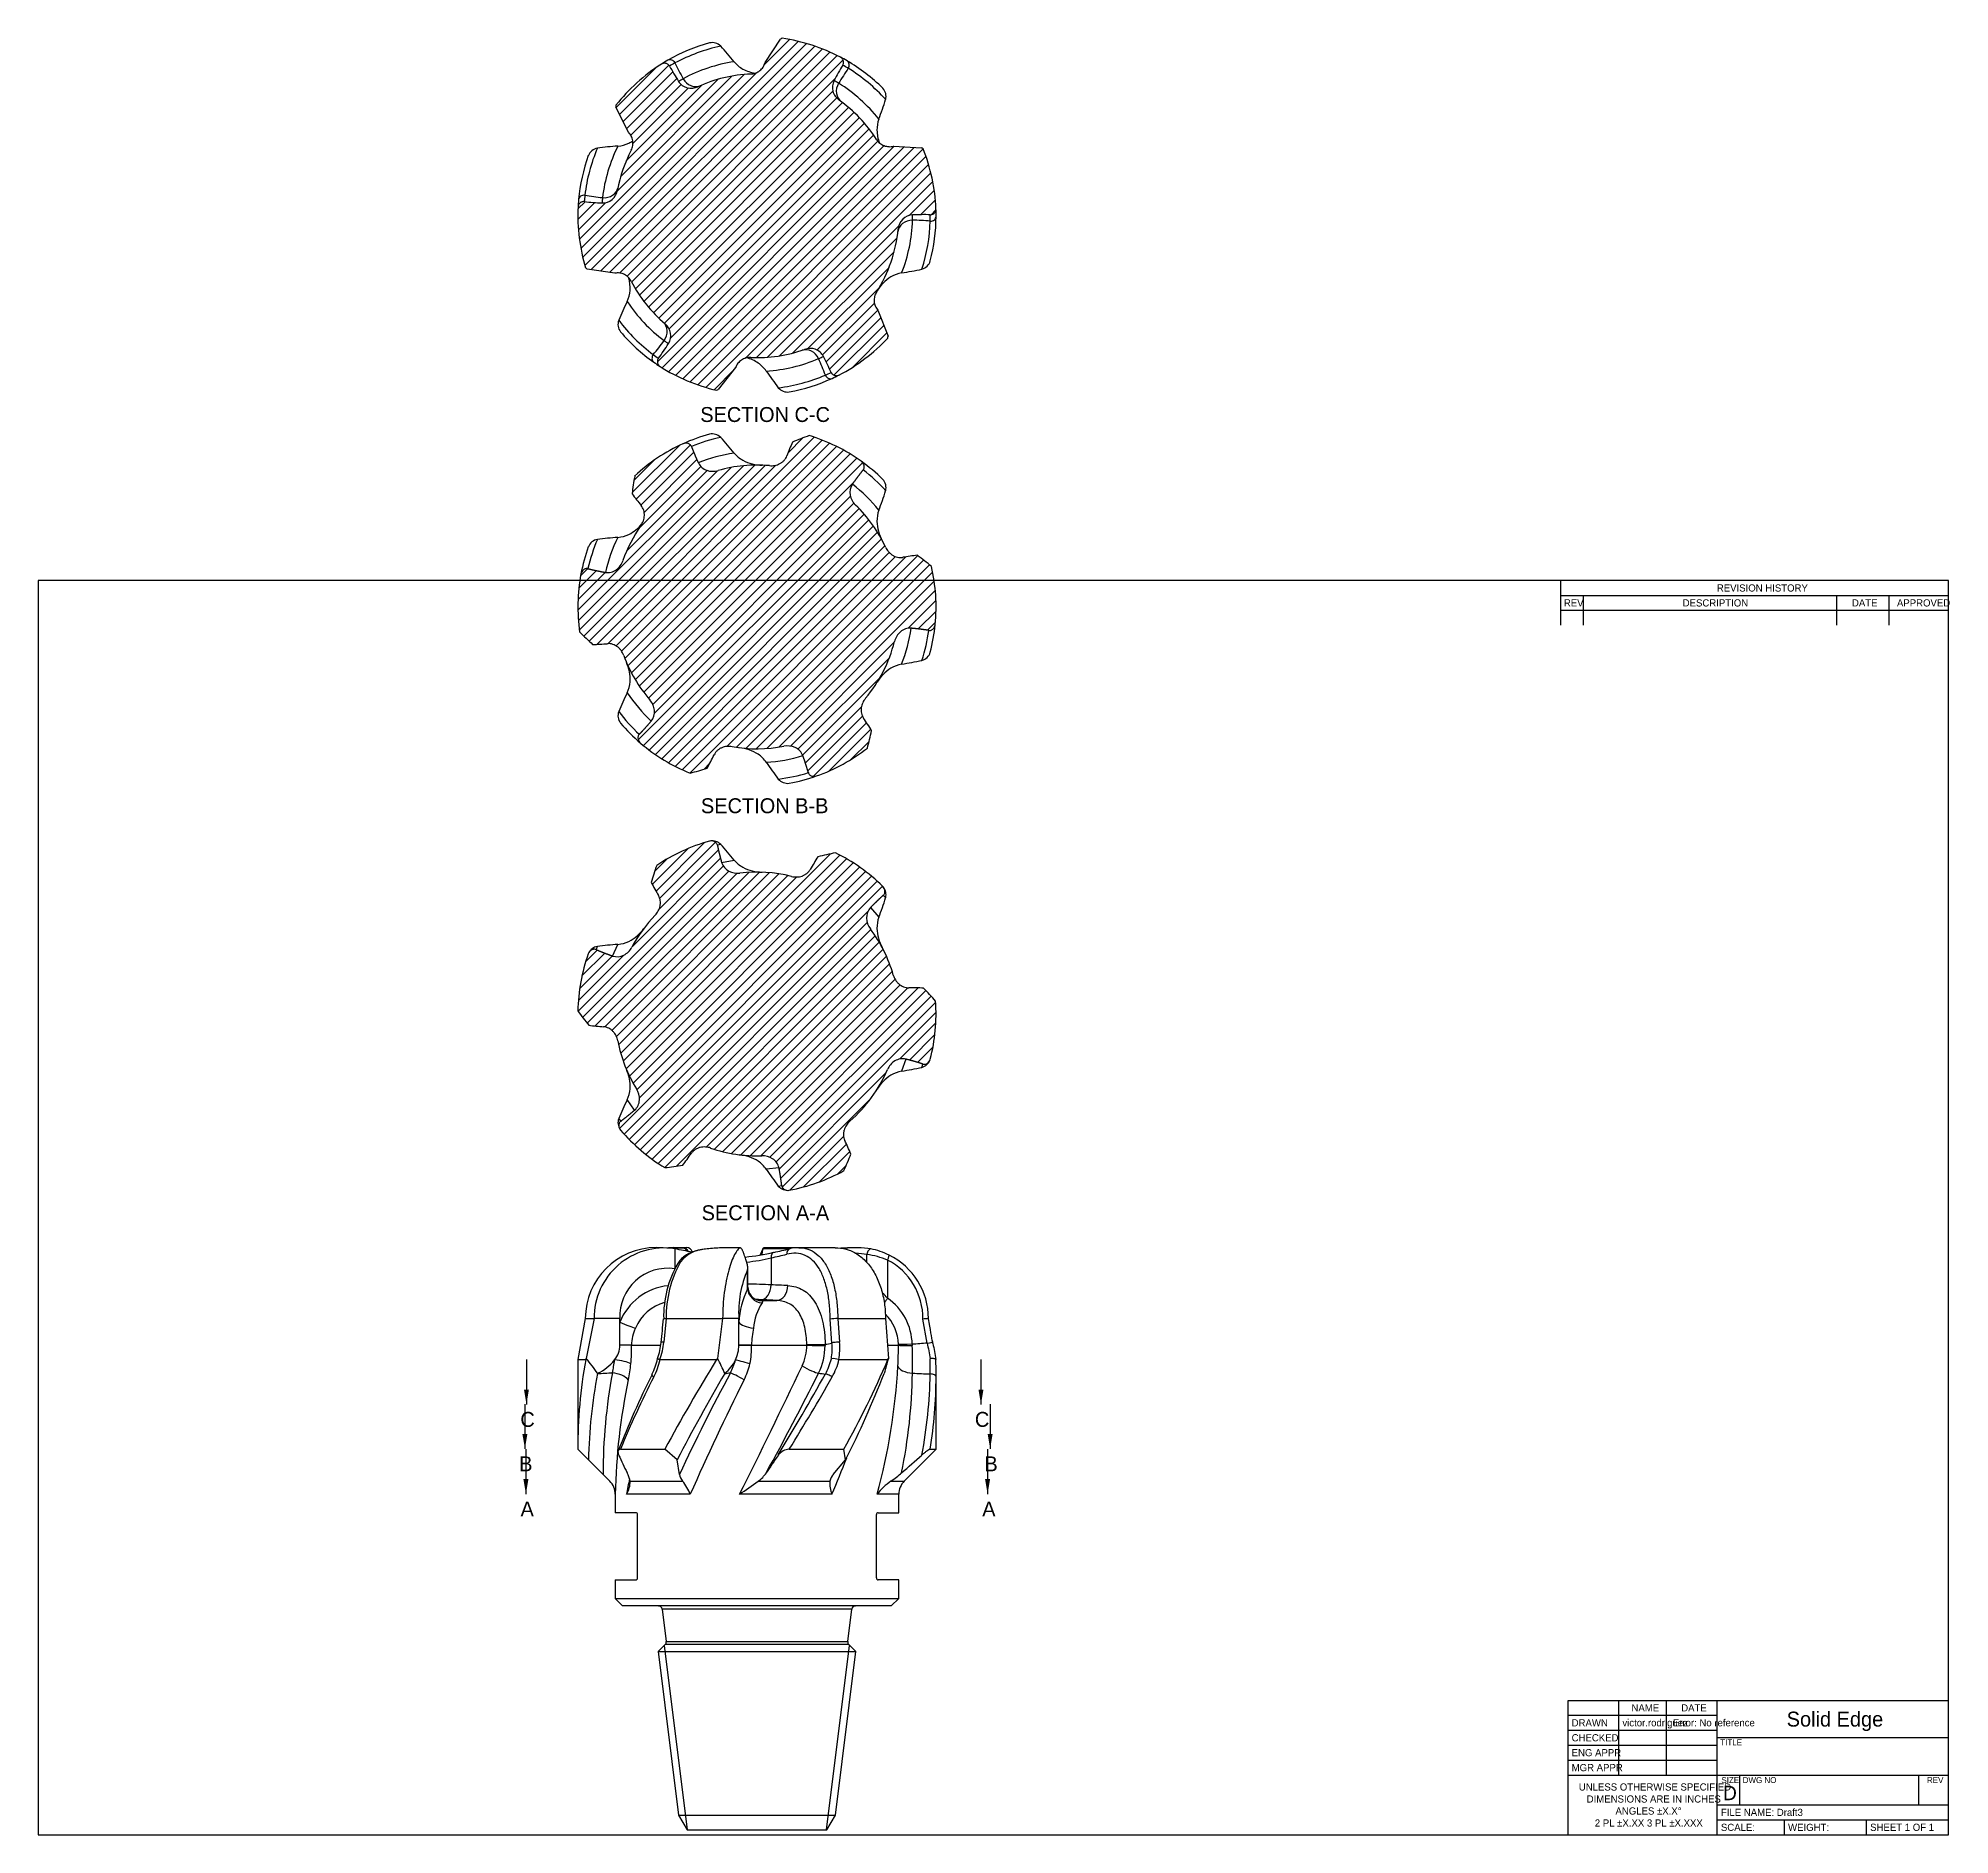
# Model space of a CAD drawing. Header units: inches. Extents: x 1 to 33, y 0.5 to 30.6.
import ezdxf
from ezdxf.enums import TextEntityAlignment as Align
from ezdxf.lldxf.tags import DXFTag

# ---------------------------------------------------------------- set-up
doc = ezdxf.new("R2010")
doc.units = ezdxf.units.IN
doc.header["$MEASUREMENT"] = 0
doc.layers.add('Default', color=7, linetype='Continuous')
doc.layers.add('ODG-42319R1', color=7, linetype='Continuous')
doc.styles.add('SEACAD_Solid_Edge_ANSI', font='seans.ttf')
doc.styles.add('SEACAD_Solid_Edge_ANSIB', font='seansbd.ttf')
tags = doc.linetypes.add('CENTER2', pattern=[1.125, 0.75, -0.125, 0.125, -0.125]).pattern_tags.tags
tags[10:11] = [DXFTag(74, 4), DXFTag(75, 0), DXFTag(340, '0'), DXFTag(46, 0.0), DXFTag(50, 0.0), DXFTag(44, 0.0), DXFTag(45, 0.0)]
tags[8:9] = [DXFTag(74, 4), DXFTag(75, 0), DXFTag(340, '0'), DXFTag(46, 0.0), DXFTag(50, 0.0), DXFTag(44, 0.0), DXFTag(45, 0.0)]
tags[6:7] = [DXFTag(74, 4), DXFTag(75, 0), DXFTag(340, '0'), DXFTag(46, 0.0), DXFTag(50, 0.0), DXFTag(44, 0.0), DXFTag(45, 0.0)]
tags[4:5] = [DXFTag(74, 4), DXFTag(75, 0), DXFTag(340, '0'), DXFTag(46, 0.0), DXFTag(50, 0.0), DXFTag(44, 0.0), DXFTag(45, 0.0)]
tags = doc.linetypes.add('HIDDEN2', pattern=[0.1875, 0.125, -0.0625]).pattern_tags.tags
tags[6:7] = [DXFTag(74, 4), DXFTag(75, 0), DXFTag(340, '0'), DXFTag(46, 0.0), DXFTag(50, 0.0), DXFTag(44, 0.0), DXFTag(45, 0.0)]
tags[4:5] = [DXFTag(74, 4), DXFTag(75, 0), DXFTag(340, '0'), DXFTag(46, 0.0), DXFTag(50, 0.0), DXFTag(44, 0.0), DXFTag(45, 0.0)]

msp = doc.modelspace()

# ---------------------------------------------------------------- texts
at = {"layer": 'Default', "color": 7, "linetype": 'Continuous'}
for s, height, style, p in [('SECTION C-C', 0.25, 'SEACAD_Solid_Edge_ANSI', (12.089, 24.403)), ('REV', 0.12, 'SEACAD_Solid_Edge_ANSI', (26.555, 21.184)), ('DESCRIPTION', 0.12, 'SEACAD_Solid_Edge_ANSI', (28.545, 21.184)), ('REVISION HISTORY', 0.12, 'SEACAD_Solid_Edge_ANSI', (29.117, 21.434)), ('DATE', 0.12, 'SEACAD_Solid_Edge_ANSI', (31.38, 21.184)), ('APPROVED', 0.12, 'SEACAD_Solid_Edge_ANSI', (32.134, 21.184)), ('SECTION B-B', 0.25, 'SEACAD_Solid_Edge_ANSI', (12.1, 17.853)), ('SECTION A-A', 0.25, 'SEACAD_Solid_Edge_ANSI', (12.112, 11.038)), ('NAME', 0.12, 'SEACAD_Solid_Edge_ANSI', (27.687, 2.684)), ('DATE', 0.12, 'SEACAD_Solid_Edge_ANSI', (28.52, 2.684)), ('Solid Edge', 0.25, 'SEACAD_Solid_Edge_ANSIB', (30.287, 2.561)), ('DRAWN', 0.12, 'SEACAD_Solid_Edge_ANSI', (26.685, 2.434)), ('CHECKED', 0.12, 'SEACAD_Solid_Edge_ANSI', (26.685, 2.184)), ('ENG APPR', 0.12, 'SEACAD_Solid_Edge_ANSI', (26.685, 1.934)), ('TITLE', 0.1, 'SEACAD_Solid_Edge_ANSI', (29.175, 2.095)), ('MGR APPR', 0.12, 'SEACAD_Solid_Edge_ANSI', (26.685, 1.684)), ('UNLESS OTHERWISE SPECIFIED', 0.12, 'SEACAD_Solid_Edge_ANSI', (26.805, 1.36)), ('SIZE', 0.1, 'SEACAD_Solid_Edge_ANSI', (29.193, 1.465)), ('D', 0.24, 'SEACAD_Solid_Edge_ANSIB', (29.22, 1.319)), ('DWG NO', 0.1, 'SEACAD_Solid_Edge_ANSI', (29.55, 1.465)), ('REV', 0.1, 'SEACAD_Solid_Edge_ANSI', (32.637, 1.465)), ('DIMENSIONS ARE IN INCHES', 0.12, 'SEACAD_Solid_Edge_ANSI', (26.937, 1.159)), ('2 PL ±X.XX 3 PL ±X.XXX', 0.12, 'SEACAD_Solid_Edge_ANSI', (27.073, 0.757)), ('ANGLES ±X.X°', 0.12, 'SEACAD_Solid_Edge_ANSI', (27.419, 0.958)), ('SCALE:', 0.12, 'SEACAD_Solid_Edge_ANSI', (29.185, 0.684)), ('WEIGHT:', 0.12, 'SEACAD_Solid_Edge_ANSI', (30.31, 0.684))]:
    msp.add_text(s, height=height, dxfattribs=dict(at, style=style)).set_placement(p, align=Align.TOP_LEFT)

# ---------------------------------------------------------------- blocks, each defined once
blk = doc.blocks.new('SE')
at = {"layer": 'ODG-42319R1', "color": 7, "linetype": 'Continuous'}
for p, q in [((11.464, 10.329), (11.352, 10.329)), ((11.859, 10.329), (11.64, 10.329)), ((11.664, 10.31), (11.658, 10.311)), ((11.664, 10.31), (11.663, 9.977)), ((11.795, 10.327), (11.815, 10.327)), ((12.65, 10.328), (12.51, 10.327)), ((13.139, 10.31), (13.095, 10.208)), ((13.139, 10.31), (13.139, 10.311)), ((13.596, 10.311), (13.139, 10.311)), ((13.741, 10.329), (13.156, 10.329)), ((14.351, 10.329), (13.741, 10.329)), ((14.701, 10.329), (14.556, 10.329)), ((12.882, 9.642), (12.882, 9.962)), ((12.887, 9.67), (12.887, 9.987)), ((13.124, 10.227), (13.117, 10.211)), ((13.124, 10.216), (13.122, 10.212)), ((13.124, 10.216), (13.124, 10.227)), ((13.277, 10.159), (13.277, 9.707)), ((14.88, 10.08), (14.88, 10.215)), ((15.226, 10.121), (15.226, 9.484)), ((13.105, 9.444), (13.37, 9.444)), ((10.164, 9.142), (10.039, 8.454)), ((10.164, 9.142), (10.312, 9.142)), ((10.312, 9.142), (10.178, 8.475)), ((10.742, 9.142), (10.312, 9.142)), ((10.742, 9.08), (10.742, 9.142)), ((10.742, 8.697), (10.742, 9.08)), ((11.518, 9.142), (11.478, 8.748)), ((11.518, 9.142), (12.464, 9.142)), ((11.518, 9.142), (11.518, 9.142)), ((12.464, 9.142), (12.38, 8.475)), ((12.735, 9.142), (12.464, 9.142)), ((12.735, 9.08), (12.735, 9.142)), ((12.735, 8.697), (12.735, 9.08)), ((14.295, 8.732), (14.264, 9.134)), ((14.392, 9.142), (15.191, 9.142)), ((14.392, 9.142), (14.423, 8.748)), ((14.392, 9.142), (14.392, 9.142)), ((15.191, 9.142), (15.241, 8.475)), ((15.891, 8.732), (15.819, 9.134)), ((10.742, 8.695), (10.742, 8.697)), ((10.938, 8.697), (10.938, 8.695)), ((10.938, 8.695), (11.426, 8.695)), ((12.735, 8.695), (12.735, 8.697)), ((12.947, 8.695), (12.735, 8.695)), ((12.947, 8.697), (12.947, 8.695)), ((12.947, 8.695), (13.874, 8.695)), ((13.874, 8.695), (13.874, 8.707)), ((14.181, 8.711), (14.181, 8.69)), ((15.226, 8.695), (15.407, 8.695)), ((15.407, 8.695), (15.407, 8.707)), ((15.64, 8.711), (15.64, 8.69)), ((15.987, 8.726), (15.983, 8.749)), ((10.039, 8.454), (10.17, 8.454)), ((10.039, 8.454), (10.039, 7.034)), ((10.17, 8.454), (10.178, 8.475)), ((11.412, 8.455), (11.416, 8.454)), ((11.416, 8.454), (12.362, 8.454)), ((12.362, 8.454), (12.38, 8.475)), ((14.408, 8.455), (14.413, 8.454)), ((14.413, 8.454), (15.232, 8.454)), ((15.232, 8.454), (15.241, 8.475)), ((16.037, 8.455), (16.037, 8.454)), ((10.369, 8.225), (10.368, 8.222)), ((12.5, 8.225), (12.498, 8.222)), ((15.17, 8.225), (15.169, 8.222)), ((16.039, 6.954), (16.039, 8.182)), ((10.217, 6.778), (10.04, 6.954)), ((10.105, 6.889), (10.431, 6.563)), ((10.461, 6.533), (10.217, 6.778)), ((10.754, 6.954), (11.497, 6.954)), ((11.702, 6.778), (11.497, 6.954)), ((11.74, 6.533), (11.702, 6.778)), ((13.579, 6.954), (14.496, 6.954)), ((14.318, 6.533), (14.524, 6.778)), ((14.524, 6.778), (14.496, 6.954)), ((15.506, 6.421), (16.039, 6.954)), ((15.942, 6.954), (16.039, 6.954)), ((10.914, 6.421), (11.792, 6.421)), ((13.06, 6.421), (14.259, 6.421)), ((15.283, 6.421), (15.506, 6.421)), ((10.664, 6.2), (10.666, 6.2)), ((10.664, 6.2), (10.664, 5.892)), ((11.921, 6.2), (10.852, 6.2)), ((14.295, 6.2), (12.746, 6.2)), ((15.414, 6.2), (15.051, 6.2)), ((15.414, 5.892), (15.414, 6.2)), ((11.008, 5.892), (10.664, 5.892)), ((11.039, 4.799), (11.039, 5.861)), ((15.039, 4.799), (15.039, 5.861)), ((15.071, 5.892), (15.414, 5.892)), ((10.664, 4.767), (11.008, 4.767)), ((10.664, 4.767), (10.664, 4.455)), ((15.414, 4.767), (15.071, 4.767)), ((15.414, 4.455), (15.414, 4.767)), ((10.664, 4.455), (15.414, 4.455)), ((10.664, 4.455), (10.789, 4.33)), ((15.289, 4.33), (10.789, 4.33)), ((14.626, 4.275), (11.452, 4.275)), ((11.452, 4.275), (11.52, 3.735)), ((14.559, 3.735), (14.626, 4.275)), ((15.289, 4.33), (15.414, 4.455)), ((11.502, 3.683), (11.385, 3.566)), ((11.385, 3.566), (14.694, 3.566)), ((11.385, 3.566), (11.727, 0.83)), ((14.577, 3.683), (11.502, 3.683)), ((11.52, 3.735), (14.559, 3.735)), ((14.352, 0.83), (14.694, 3.566)), ((14.694, 3.566), (14.577, 3.683)), ((11.727, 0.83), (14.352, 0.83)), ((11.727, 0.83), (11.871, 0.58)), ((14.208, 0.58), (14.352, 0.83)), ((11.871, 0.58), (14.208, 0.58))]:
    blk.add_line(p, q, dxfattribs=at)
at = {"layer": 'ODG-42319R1', "color": 7, "linetype": 'HIDDEN2'}
for p, q in [((11.876, 0.58), (11.49, 3.671)), ((14.203, 0.58), (14.589, 3.671))]:
    blk.add_line(p, q, dxfattribs=at)
at = {"layer": 'ODG-42319R1', "color": 7, "linetype": 'Continuous'}
for centre, radius, start, end in [((11.352, 9.142), 1.188, 90, 180), ((11.481, 9.155), 1.169, 81.3346, 180.6619), ((11.777, 13.245), 2.918, 267.6446, 270.3347), ((-6.795, -87.204), 99.245, 79.10872, 79.28114), ((12.189, 9.769), 0.535, 91.4791, 143.1872), ((11.864, 10.235), 0.0947, 11.8488, 92.705), ((12.524, 7.477), 2.85, 92.2101, 97.0887), ((12.551, 7.303), 3.025, 92.5706, 97.1412), ((12.539, 7.609), 2.718, 90.5917, 92.6184), ((12.546, 7.468), 2.859, 90.7175, 92.6123), ((12.652, 3.138), 7.19, 90.0113, 91.127), ((12.676, 8.985), 1.343, 86.4541, 91.1198), ((12.677, 8.79), 1.539, 86.8284, 91.0033), ((12.537, 13.533), 3.374, 275.1511, 283.4388), ((13.364, 10.226), 0.241, 159.5344, 179.7435), ((12.01, 16.751), 6.631, 281.4034, 283.7526), ((13.739, 9.722), 0.607, 89.8405, 104.5795), ((14.524, 9.17), 1.153, 88.5214, 94.0332), ((14.299, 12.018), 1.713, 276.2597, 276.9841), ((14.692, 8.829), 1.5, 80.1736, 97.0825), ((14.738, 9.173), 1.154, 63.4962, 79.5001), ((11.546, 9.181), 0.804, 81.6512, 182.8147), ((13.248, 9.18), 1.772, 150.1075, 181.3559), ((13.357, 9.177), 1.839, 150.2444, 181.0946), ((14.509, 9.246), 1.777, 156.2619, 183.3694), ((12.468, 13.562), 3.498, 276.5627, 283.3748), ((11.923, 16.708), 6.687, 281.6814, 283.9967), ((14.643, 8.842), 1.394, 80.169, 87.8536), ((14.656, 8.707), 1.525, 68.058, 81.5519), ((14.721, 9.147), 1.098, 359.3186, 62.618), ((14.721, 9.142), 1.19, 0.0152, 63.408), ((11.645, 8.727), 0.969, 95.6089, 158.6711), ((14.358, 8.955), 1.629, 155.0386, 175.5898), ((12.508, -6.905), 16.63, 87.3492, 88.6919), ((13.115, 9.67), 0.227, 179.9117, 260.0554), ((12.389, -12.535), 22.259, 86.9927, 87.7136), ((11.71, 8.673), 0.772, 106.3613, 156.2954), ((13.923, 8.899), 0.946, 147.6943, 174.8967), ((12.346, -6.841), 16.316, 87.3237, 87.6181), ((12.771, 5.139), 4.318, 85.5548, 86.1531), ((12.264, -10.336), 19.812, 86.8002, 87.5605), ((14.772, 9.119), 0.582, 38.7659, 50.9418), ((14.666, 8.687), 0.974, 1.3996, 54.9045), ((11.661, 8.682), 0.723, 155.3411, 178.8366), ((-46.472, 14.783), 58.22, 354.04294, 354.43554), ((14.615, 8.648), 1.669, 168.3869, 178.3186), ((14.384, 8.263), 0.879, 89.518, 97.8866), ((14.666, 8.695), 0.741, 0.8837, 45.099), ((10.332, 8.703), 0.41, 321.8285, 358.9524), ((8.266, 8.641), 2.673, 354.5181, 1.1548), ((10.226, 8.866), 1.214, 341.0495, 354.1128), ((10.206, 8.881), 1.28, 340.5323, 354.032), ((12.157, 8.696), 0.578, 334.769, 359.967), ((11.705, 8.641), 1.243, 348.1508, 2.4916), ((13.021, 8.707), 0.853, 335.1236, 359.2106), ((13.128, 8.696), 1.052, 333.6692, 359.6861), ((10.933, 26.833), 18.411, 280.1612, 280.5239), ((13.234, 8.644), 1.065, 350.6436, 4.7425), ((13.298, 8.658), 1.129, 349.6319, 4.5921), ((8.869, 8.672), 6.539, 357.1641, 0.2062), ((19.137, -31.687), 40.549, 94.5923, 94.9479), ((3.158, 8.371), 12.487, 359.3467, 1.4622), ((38.714, 13.03), 23.224, 190.6659, 191.3221), ((42.448, 13.584), 26.904, 190.4046, 190.9912), ((17.924, 7.027), 7.884, 169.5725, 180.5307), ((6.712, 5.626), 4.487, 35.4056, 39.4141), ((10.036, 8.945), 0.793, 294.8422, 321.3024), ((8.711, 8.68), 1.957, 346.8371, 353.2284), ((8.02, 8.712), 2.925, 348.2628, 353.5949), ((10.263, 8.716), 1.137, 333.4259, 347.5773), ((10.196, 8.734), 1.252, 332.9757, 347.0774), ((39.358, -8.119), 31.678, 148.4541, 151.5866), ((8.039, 6.233), 4.885, 24.0703, 27.3157), ((12.107, 8.725), 0.635, 308.1672, 334.2998), ((11.735, 8.704), 0.978, 331.3137, 344.9188), ((-80.911, 53.24), 104.807, 333.33132, 334.63816), ((11.645, 8.698), 1.314, 333.7742, 346.2601), ((13.268, 8.718), 1.047, 331.2104, 346.3176), ((14.306, 8.142), 0.329, 71.9033, 93.7182), ((13.322, 8.717), 1.122, 330.5575, 346.4557), ((-0.634, 15.303), 17.281, 331.1109, 336.6521), ((4.674, 8.983), 10.745, 344.9892, 356.614), ((21.753, 6.492), 6.807, 163.07, 165.2514), ((-3.689, 8.336), 19.631, 359.6427, 0.3914), ((-8.618, 8.115), 24.657, 0.1163, 0.7874), ((18.658, 6.621), 8.443, 169.0706, 178.9347), ((8.589, 46.246), 38.066, 272.6802, 273.0546), ((19.74, 6.54), 9.279, 169.4774, 180.0435), ((20.936, 6.005), 10.272, 168.1359, 178.9153), ((24.908, 1.407), 15.229, 153.4788, 158.7434), ((24.841, 1.207), 15.215, 152.7833, 157.8056), ((42.627, -9.335), 34.871, 149.7696, 152.4789), ((45.923, -9.544), 37.775, 151.9247, 154.8122), ((54.698, -12.767), 46.793, 153.4931, 156.0883), ((12.085, 11.755), 3.557, 276.6591, 278.2082), ((-32.274, 31.498), 51.859, 331.2564, 333.3395), ((-27.905, 31.784), 48.24, 328.8884, 330.7519), ((-20.014, 27.724), 39.496, 328.2728, 330.3165), ((17.226, 31.684), 23.667, 262.3409, 262.6182), ((-0.552, 14.374), 16.882, 333.2591, 338.6271), ((6.439, 8.385), 9.206, 348.5648, 359.0295), ((17.314, 38.44), 30.257, 266.8354, 267.3999), ((7.696, 8.378), 8.247, 349.3751, 358.858), ((8.183, 8.187), 7.856, 350.9751, 359.8459), ((16.625, 9.495), 6.465, 204.0744, 207.0018), ((21.575, 1.116), 9.992, 144.9307, 146.9929), ((13.595, 6.703), 0.252, 93.5388, 142.0489), ((-1.074, 12.772), 16.715, 336.8472, 339.1031), ((-26.883, 55.13), 64.438, 311.08275, 311.48439), ((-33.228, -37.279), 61.872, 44.93331, 45.0798), ((10.346, 6.195), 0.32, 0.7882, 44.7734), ((24.157, 3.551), 13.567, 167.6352, 168.7429), ((10.545, 6.405), 0.369, 326.2371, 2.478), ((10.439, 6.333), 0.482, 10.5251, 28.0808), ((11.989, 6.581), 0.253, 190.9241, 219.1179), ((11.079, 5.856), 0.91, 22.1979, 38.3627), ((-3.054, 28.958), 27.705, 304.7706, 305.564), ((12.747, 6.861), 0.541, 305.4015, 326.0764), ((14.68, 6.376), 0.423, 173.9737, 204.645), ((14.519, 6.354), 0.269, 138.2889, 165.5535), ((15.868, 5.575), 1.028, 124.6552, 142.5799), ((14.239, 7.951), 1.852, 304.3113, 311.3259), ((15.727, 6.2), 0.312, 135, 180), ((10.352, 6.2), 0.313, 33.2264, 35.0828), ((11.008, 5.861), 0.0312, 0, 90), ((15.071, 5.861), 0.0312, 90, 180), ((11.008, 4.799), 0.0312, 270, 0), ((15.071, 4.799), 0.0312, 180, 270), ((11.39, 4.267), 0.0625, 7.125, 90), ((14.688, 4.267), 0.0625, 90, 172.875), ((11.458, 3.727), 0.0625, 315, 7.125), ((14.621, 3.727), 0.0625, 172.875, 225)]:
    blk.add_arc(centre, radius, start, end, dxfattribs=at)
for centre, major_axis, ratio, start_param, end_param in [((11.79, 10.233), (0.002, -0.0937), 0.865975, 1.985399, 3.057535), ((11.811, 10.234), (0.0021, -0.0937), 0.865972, 1.925985, 3.063767), ((12.184, 10.212), (0.0113, -0.0931), 0.14141, 2.954395, 3.126359), ((12.418, 10.231), (0.0042, -0.0937), 0.142286, 3.054204, 3.141598), ((12.512, 10.233), (0.0013, -0.0937), 0.087148, 3.142166, 3.201216), ((13.34, 10.159), (0.0186, -0.0919), 0.66823, 3.14692, 4.578309), ((13.609, 10.219), (0.0222, -0.0911), 0.724312, 3.146135, 4.53789), ((14.52, 10.225), (-0.0104, 0.0932), 0.531221, 0.04355, 0.24476), ((14.931, 10.215), (-0.017, -0.0922), 0.527163, 3.123757, 4.809551), ((11.791, 10.015), (0.0795, -0.0497), 0.704886, 2.339064, 3.156194), ((15.211, 10.121), (-0.0419, -0.0839), 0.141647, 1.641449, 3.160707), ((13.127, 9.642), (0.212, -0.133), 0.929343, 3.733839, 5.224067), ((13.108, 9.707), (0.011, 0.25), 0.675264, 3.200692, 4.740837), ((13.372, 9.694), (0.014, 0.25), 0.737243, 3.204899, 4.753257), ((13.106, 9.694), (0.029, 0.248), 0.935986, 3.13886, 3.265719), ((15.266, 9.484), (-0.151, -0.199), 0.126241, -1.47496, -1.063965), ((10.801, 9.08), (-0.231, 0.097), 0.092575, 1.353598, 2.682752), ((12.974, 9.08), (0.248, -0.03), 0.379861, 3.453391, 4.782545), ((10.717, 8.697), (0.25, -0.001), 0.000253, 0.484636, 1.467246), ((10.717, 8.695), (0.25, 0), 0.000247, 0.484636, 1.467256), ((11.527, 8.732), (0.0933, -0.0096), 0.147711, 2.137422, 3.135754), ((12.937, 8.697), (0.25, 0), 0.001981, 3.768744, 4.751354), ((13.961, 8.711), (0.25, 0.002), 0.013752, 4.35336, 5.780723), ((13.961, 8.695), (0.25, -0.005), 0.007277, 4.353555, 5.782777), ((14.38, 8.732), (0.0935, 0.0073), 0.161478, 1.076229, 2.688586), ((15.656, 8.711), (-0.25, -0.004), 0.001036, -1.504727, -0.077363), ((15.656, 8.695), (-0.25, 0), 0.020655, 0.077444, 1.506667), ((15.89, 8.732), (-0.0922, -0.0168), 0.001843, 1.580926, 3.139795), ((10.704, 8.386), (-0.248, 0.031), 0.23285, 3.630117, 4.939542), ((12.909, 8.386), (0.241, -0.065), 0.012982, 1.522896, 2.832321), ((13.874, 8.348), (0.222, -0.115), 0.15251, 4.426195, 5.882049), ((15.648, 8.348), (0.25, -0.015), 0.4766, 3.269928, 4.725782), ((10.656, 8.117), (-0.244, 0.056), 0.435455, 3.626174, 4.972953), ((11.365, 8.166), (0.084, -0.0416), 0.29825, 3.140945, 4.169743), ((12.801, 8.117), (0.22, -0.12), 0.043526, 1.491015, 2.837793), ((14.259, 8.166), (0.0822, -0.0451), 0.217332, 1.193972, 2.806016), ((15.946, 8.166), (0.0937, -0.0002), 0.517692, 0.003621, 1.615664)]:
    blk.add_ellipse(centre, major_axis=major_axis, ratio=ratio, start_param=start_param, end_param=end_param, dxfattribs=at)
for points in [[(11.658, 10.329), (11.624, 10.33), (11.591, 10.328), (11.557, 10.325)], [(12.762, 10.326), (12.761, 10.327), (12.76, 10.326), (12.759, 10.326)], [(13.14, 10.313), (13.125, 10.277), (13.11, 10.242), (13.095, 10.208)], [(13.139, 10.311), (13.14, 10.312), (13.14, 10.313), (13.14, 10.314)], [(13.143, 10.319), (13.147, 10.326), (13.151, 10.329), (13.156, 10.329)], [(13.893, 10.329), (13.893, 10.329), (13.894, 10.329), (13.894, 10.329)], [(12.882, 9.642), (12.885, 9.653), (12.887, 9.663), (12.887, 9.671)], [(15.982, 8.748), (15.968, 8.826), (15.944, 8.958), (15.911, 9.142)]]:
    blk.add_open_spline(points, degree=3, dxfattribs=at)
for points, knots in [([(11.714, 10.301), (11.713, 10.302), (11.713, 10.303), (11.709, 10.308), (11.706, 10.312), (11.698, 10.319), (11.693, 10.321), (11.684, 10.325), (11.679, 10.327), (11.668, 10.329), (11.663, 10.329), (11.658, 10.329)], [0.471862, 0.471862, 0.471862, 0.471862, 0.5, 0.5, 0.625, 0.625, 0.75, 0.75, 0.875, 0.875, 1, 1, 1, 1]), ([(12.173, 10.305), (12.158, 10.303), (12.13, 10.299), (12.082, 10.29), (12.034, 10.279), (11.986, 10.266), (11.94, 10.25), (11.898, 10.231), (11.86, 10.21), (11.825, 10.187), (11.792, 10.161), (11.762, 10.132), (11.735, 10.1), (11.718, 10.076), (11.711, 10.064), (11.711, 10.064)], [0, 0, 0, 0, 0.066784, 0.15141, 0.237533, 0.324778, 0.412656, 0.500318, 0.576618, 0.659524, 0.740713, 0.825852, 0.911672, 0.998672, 1, 1, 1, 1]), ([(11.815, 10.327), (11.833, 10.328), (11.845, 10.328), (11.857, 10.329), (11.86, 10.329), (11.861, 10.329)], [0, 0, 0, 0, 0.5, 0.5, 0.7237892, 0.7237892, 0.7237892, 0.7237892]), ([(12.759, 10.326), (12.745, 10.321), (12.73, 10.308), (12.697, 10.27), (12.681, 10.244), (12.647, 10.18), (12.63, 10.142), (12.597, 10.054), (12.581, 10.005), (12.551, 9.897), (12.537, 9.838), (12.512, 9.712), (12.501, 9.646), (12.483, 9.509), (12.476, 9.436), (12.466, 9.291), (12.464, 9.217), (12.464, 9.142)], [0, 0, 0, 0, 0.125, 0.125, 0.25, 0.25, 0.375, 0.375, 0.5, 0.5, 0.625, 0.625, 0.75, 0.75, 0.875, 0.875, 1, 1, 1, 1]), ([(12.818, 10.233), (12.816, 10.239), (12.814, 10.246), (12.808, 10.258), (12.805, 10.264), (12.8, 10.277), (12.797, 10.283), (12.791, 10.294), (12.788, 10.299), (12.782, 10.308), (12.779, 10.312), (12.774, 10.318), (12.772, 10.321), (12.769, 10.323), (12.768, 10.324), (12.767, 10.325)], [0, 0, 0, 0, 0.125, 0.125, 0.25, 0.25, 0.375, 0.375, 0.5, 0.5, 0.625, 0.625, 0.75, 0.75, 0.8052105, 0.8052105, 0.8052105, 0.8052105]), ([(13.74, 10.329), (13.75, 10.329), (13.76, 10.329), (13.824, 10.325), (13.877, 10.313), (13.976, 10.27), (14.023, 10.24), (14.109, 10.161), (14.148, 10.113), (14.218, 10.003), (14.249, 9.939), (14.301, 9.802), (14.322, 9.728), (14.357, 9.57), (14.37, 9.486), (14.387, 9.317), (14.392, 9.23), (14.392, 9.142)], [0.1023079, 0.1023079, 0.1023079, 0.1023079, 0.125, 0.125, 0.25, 0.25, 0.375, 0.375, 0.5, 0.5, 0.625, 0.625, 0.75, 0.75, 0.875, 0.875, 1, 1, 1, 1]), ([(14.35, 10.329), (14.363, 10.329), (14.377, 10.329), (14.456, 10.324), (14.52, 10.311), (14.642, 10.266), (14.7, 10.235), (14.81, 10.155), (14.86, 10.107), (14.951, 9.997), (14.992, 9.933), (15.063, 9.797), (15.093, 9.724), (15.142, 9.566), (15.16, 9.484), (15.185, 9.316), (15.191, 9.229), (15.191, 9.142)], [0.0988009, 0.0988009, 0.0988009, 0.0988009, 0.125, 0.125, 0.25, 0.25, 0.375, 0.375, 0.5, 0.5, 0.625, 0.625, 0.75, 0.75, 0.875, 0.875, 1, 1, 1, 1]), ([(12.882, 9.962), (12.885, 9.966), (12.887, 9.973), (12.887, 9.985), (12.887, 9.989), (12.887, 9.998), (12.886, 10.003), (12.884, 10.018), (12.882, 10.029), (12.877, 10.052), (12.874, 10.064), (12.864, 10.101), (12.856, 10.126), (12.838, 10.179), (12.828, 10.206), (12.818, 10.233)], [0, 0, 0, 0, 0.125, 0.125, 0.1875, 0.1875, 0.25, 0.25, 0.375, 0.375, 0.5, 0.5, 0.75, 0.75, 1, 1, 1, 1]), ([(14.264, 9.134), (14.264, 9.214), (14.26, 9.294), (14.246, 9.45), (14.234, 9.526), (14.204, 9.672), (14.185, 9.741), (14.138, 9.869), (14.11, 9.928), (14.047, 10.031), (14.011, 10.077), (13.932, 10.151), (13.89, 10.179), (13.798, 10.22), (13.748, 10.232), (13.647, 10.238), (13.594, 10.232), (13.54, 10.219)], [0, 0, 0, 0, 0.125, 0.125, 0.25, 0.25, 0.375, 0.375, 0.5, 0.5, 0.625, 0.625, 0.75, 0.75, 0.875, 0.875, 1, 1, 1, 1]), ([(13.557, 9.694), (13.602, 9.692), (13.646, 9.685), (13.731, 9.661), (13.772, 9.643), (13.887, 9.575), (13.955, 9.506), (14.037, 9.374), (14.061, 9.324), (14.104, 9.217), (14.121, 9.16), (14.15, 9.04), (14.161, 8.975), (14.176, 8.845), (14.18, 8.778), (14.181, 8.711)], [0, 0, 0, 0, 0.125, 0.125, 0.25, 0.25, 0.5, 0.5, 0.625, 0.625, 0.75, 0.75, 0.875, 0.875, 1, 1, 1, 1]), ([(13.105, 9.444), (13.113, 9.444), (13.12, 9.442), (13.127, 9.439), (13.129, 9.438), (13.132, 9.436), (13.133, 9.434), (13.136, 9.426), (13.132, 9.416), (13.123, 9.405)], [0, 0, 0, 0, 0.25, 0.25, 0.375, 0.375, 0.5, 0.5, 1, 1, 1, 1]), ([(13.874, 8.707), (13.873, 8.757), (13.87, 8.807), (13.859, 8.904), (13.851, 8.952), (13.829, 9.042), (13.816, 9.085), (13.784, 9.166), (13.765, 9.204), (13.7, 9.304), (13.645, 9.356), (13.551, 9.407), (13.516, 9.42), (13.445, 9.438), (13.408, 9.443), (13.37, 9.444)], [0, 0, 0, 0, 0.125, 0.125, 0.25, 0.25, 0.375, 0.375, 0.5, 0.5, 0.75, 0.75, 0.875, 0.875, 1, 1, 1, 1]), ([(11.474, 9.138), (11.474, 9.139), (11.475, 9.139), (11.478, 9.14), (11.48, 9.14), (11.485, 9.141), (11.488, 9.141), (11.495, 9.141), (11.499, 9.142), (11.508, 9.142), (11.513, 9.142), (11.518, 9.142)], [0.3594303, 0.3594303, 0.3594303, 0.3594303, 0.5, 0.5, 0.625, 0.625, 0.75, 0.75, 0.875, 0.875, 1, 1, 1, 1]), ([(15.91, 9.142), (15.911, 9.142), (15.91, 9.142), (15.908, 9.142), (15.907, 9.141), (15.903, 9.141), (15.9, 9.141), (15.893, 9.14), (15.89, 9.14), (15.877, 9.139), (15.867, 9.138), (15.844, 9.136), (15.831, 9.135), (15.819, 9.134)], [0, 0, 0, 0, 0.125, 0.125, 0.25, 0.25, 0.375, 0.375, 0.5, 0.5, 0.75, 0.75, 1, 1, 1, 1]), ([(11.374, 8.471), (11.374, 8.471), (11.375, 8.47), (11.376, 8.469), (11.378, 8.468), (11.382, 8.466), (11.385, 8.465), (11.391, 8.462), (11.395, 8.461), (11.403, 8.458), (11.407, 8.457), (11.412, 8.455)], [0.3871137, 0.3871137, 0.3871137, 0.3871137, 0.5, 0.5, 0.625, 0.625, 0.75, 0.75, 0.875, 0.875, 1, 1, 1, 1]), ([(16.037, 8.455), (16.037, 8.457), (16.036, 8.458), (16.034, 8.461), (16.032, 8.462), (16.027, 8.465), (16.024, 8.466), (16.017, 8.468), (16.013, 8.469), (16, 8.471), (15.989, 8.472), (15.972, 8.472), (15.966, 8.472), (15.954, 8.472), (15.948, 8.471), (15.941, 8.471)], [0, 0, 0, 0, 0.125, 0.125, 0.25, 0.25, 0.375, 0.375, 0.5, 0.5, 0.75, 0.75, 0.875, 0.875, 1, 1, 1, 1]), ([(10.754, 6.954), (10.747, 6.954), (10.742, 6.953), (10.733, 6.95), (10.729, 6.947), (10.719, 6.939), (10.715, 6.931), (10.71, 6.914), (10.71, 6.904), (10.713, 6.888), (10.714, 6.882), (10.717, 6.87), (10.72, 6.864), (10.722, 6.858)], [0, 0, 0, 0, 0.125, 0.125, 0.25, 0.25, 0.5, 0.5, 0.75, 0.75, 0.875, 0.875, 1, 1, 1, 1]), ([(15.942, 6.954), (15.94, 6.954), (15.936, 6.953), (15.928, 6.95), (15.923, 6.947), (15.908, 6.939), (15.896, 6.931), (15.871, 6.914), (15.858, 6.904), (15.837, 6.888), (15.83, 6.882), (15.816, 6.87), (15.809, 6.864), (15.802, 6.858)], [0, 0, 0, 0, 0.125, 0.125, 0.25, 0.25, 0.5, 0.5, 0.75, 0.75, 0.875, 0.875, 1, 1, 1, 1])]:
    blk.add_open_spline(points, degree=3, knots=knots, dxfattribs=at)
blk = doc.blocks.new('SE2')
at = {"color": 7, "linetype": 'Continuous', "style": 'SEACAD_Solid_Edge_ANSI'}
blk.add_text('A', height=0.25, dxfattribs=at).set_placement((9.079, 6.079), align=Align.TOP_LEFT)
blk = doc.blocks.new('SE3')
at = {"color": 7, "linetype": 'Continuous', "style": 'SEACAD_Solid_Edge_ANSI'}
blk.add_text('A', height=0.25, dxfattribs=at).set_placement((16.812, 6.079), align=Align.TOP_LEFT)
blk = doc.blocks.new('SEANNOT_GROUP')
at = {"linetype": 'Continuous'}
blk.add_hatch(color=7, dxfattribs=at).paths.add_polyline_path([(9.127, 6.454), (9.169, 6.204), (9.211, 6.454)])
at = {"color": 7, "linetype": 'Continuous'}
blk.add_lwpolyline([(9.169, 6.954), (9.169, 6.204)], dxfattribs=at)
blk = doc.blocks.new('SEANNOT_GROUP1')
at = {"linetype": 'Continuous'}
blk.add_hatch(color=7, dxfattribs=at).paths.add_polyline_path([(16.86, 6.454), (16.902, 6.204), (16.944, 6.454)])
at = {"color": 7, "linetype": 'Continuous'}
blk.add_lwpolyline([(16.902, 6.954), (16.902, 6.204)], dxfattribs=at)
blk = doc.blocks.new('SE1')
at = {"layer": 'Default', "color": 7, "linetype": 'CENTER2', "const_width": 0.0006}
blk.add_lwpolyline([(9.169, 6.954), (16.902, 6.954)], dxfattribs=at)
at = {"layer": 'Default'}
for name in ['SEANNOT_GROUP', 'SEANNOT_GROUP1', 'SE2', 'SE3']:
    blk.add_blockref(name, (0, 0), dxfattribs=at)
blk = doc.blocks.new('SE5')
at = {"color": 7, "linetype": 'Continuous', "style": 'SEACAD_Solid_Edge_ANSI'}
blk.add_text('B', height=0.25, dxfattribs=at).set_placement((9.056, 6.835), align=Align.TOP_LEFT)
blk = doc.blocks.new('SE6')
at = {"color": 7, "linetype": 'Continuous', "style": 'SEACAD_Solid_Edge_ANSI'}
blk.add_text('B', height=0.25, dxfattribs=at).set_placement((16.849, 6.835), align=Align.TOP_LEFT)
blk = doc.blocks.new('SEANNOT_GROUP2')
at = {"linetype": 'Continuous'}
blk.add_hatch(color=7, dxfattribs=at).paths.add_polyline_path([(9.11, 7.21), (9.152, 6.96), (9.194, 7.21)])
at = {"color": 7, "linetype": 'Continuous'}
blk.add_lwpolyline([(9.152, 7.71), (9.152, 6.96)], dxfattribs=at)
blk = doc.blocks.new('SEANNOT_GROUP3')
at = {"linetype": 'Continuous'}
blk.add_hatch(color=7, dxfattribs=at).paths.add_polyline_path([(16.903, 7.21), (16.945, 6.96), (16.986, 7.21)])
at = {"color": 7, "linetype": 'Continuous'}
blk.add_lwpolyline([(16.945, 7.71), (16.945, 6.96)], dxfattribs=at)
blk = doc.blocks.new('SE4')
at = {"layer": 'Default', "color": 7, "linetype": 'CENTER2', "const_width": 0.0006}
blk.add_lwpolyline([(9.152, 7.71), (16.945, 7.71)], dxfattribs=at)
at = {"layer": 'Default'}
for name in ['SEANNOT_GROUP2', 'SEANNOT_GROUP3', 'SE5', 'SE6']:
    blk.add_blockref(name, (0, 0), dxfattribs=at)
blk = doc.blocks.new('SE8')
at = {"color": 7, "linetype": 'Continuous', "style": 'SEACAD_Solid_Edge_ANSI'}
blk.add_text('C', height=0.25, dxfattribs=at).set_placement((9.076, 7.579), align=Align.TOP_LEFT)
blk = doc.blocks.new('SE9')
at = {"color": 7, "linetype": 'Continuous', "style": 'SEACAD_Solid_Edge_ANSI'}
blk.add_text('C', height=0.25, dxfattribs=at).set_placement((16.689, 7.579), align=Align.TOP_LEFT)
blk = doc.blocks.new('SEANNOT_GROUP4')
at = {"linetype": 'Continuous'}
blk.add_hatch(color=7, dxfattribs=at).paths.add_polyline_path([(9.136, 7.954), (9.178, 7.704), (9.219, 7.954)])
at = {"color": 7, "linetype": 'Continuous'}
blk.add_lwpolyline([(9.178, 8.454), (9.178, 7.704)], dxfattribs=at)
blk = doc.blocks.new('SEANNOT_GROUP5')
at = {"linetype": 'Continuous'}
blk.add_hatch(color=7, dxfattribs=at).paths.add_polyline_path([(16.749, 7.954), (16.791, 7.704), (16.833, 7.954)])
at = {"color": 7, "linetype": 'Continuous'}
blk.add_lwpolyline([(16.791, 8.454), (16.791, 7.704)], dxfattribs=at)
blk = doc.blocks.new('SE7')
at = {"layer": 'Default', "color": 7, "linetype": 'CENTER2', "const_width": 0.0006}
blk.add_lwpolyline([(9.178, 8.454), (16.791, 8.454)], dxfattribs=at)
at = {"layer": 'Default'}
for name in ['SEANNOT_GROUP4', 'SEANNOT_GROUP5', 'SE8', 'SE9']:
    blk.add_blockref(name, (0, 0), dxfattribs=at)
blk = doc.blocks.new('SE10')
at = {"layer": 'ODG-42319R1', "linetype": 'Continuous'}
h = blk.add_hatch(dxfattribs=at)
h.set_pattern_fill('LINE', angle=45, style=0)
edge = h.paths.add_edge_path()
edge.add_arc((10.659, 19.249), 7.626, 276.3084, 278.5601)
edge.add_line((11.794, 11.708), (11.794, 11.708))
edge.add_arc((5.763, 16.241), 7.545, 323.0682, 324.962)
edge.add_spline(control_points=[(11.94, 11.91), (11.949, 11.922), (11.959, 11.933), (11.981, 11.954), (11.992, 11.963), (12.017, 11.98), (12.03, 11.986), (12.051, 11.995), (12.058, 11.998), (12.072, 12.003), (12.079, 12.005), (12.101, 12.01), (12.116, 12.013), (12.145, 12.015), (12.16, 12.015), (12.205, 12.013), (12.234, 12.007), (12.263, 11.997)], knot_values=[0, 0, 0, 0, 0.125, 0.125, 0.25, 0.25, 0.375, 0.375, 0.4375, 0.4375, 0.5, 0.5, 0.625, 0.625, 0.75, 0.75, 1, 1, 1, 1], degree=3, periodic=0)
edge.add_arc((13.039, 14.242), 2.375, 250.9173, 271.9138)
edge.add_spline(control_points=[(13.119, 11.868), (13.151, 11.869), (13.183, 11.865), (13.23, 11.853), (13.245, 11.847), (13.274, 11.834), (13.288, 11.826), (13.308, 11.813), (13.315, 11.808), (13.327, 11.798), (13.333, 11.793), (13.351, 11.776), (13.361, 11.764), (13.375, 11.744), (13.379, 11.737), (13.387, 11.723), (13.391, 11.716), (13.4, 11.694), (13.405, 11.678), (13.408, 11.663)], knot_values=[0, 0, 0, 0, 0.25, 0.25, 0.375, 0.375, 0.5, 0.5, 0.5625, 0.5625, 0.625, 0.625, 0.75, 0.75, 0.8125, 0.8125, 0.875, 0.875, 1, 1, 1, 1], degree=3, periodic=0)
edge.add_spline(control_points=[(13.408, 11.663), (13.427, 11.565), (13.442, 11.467), (13.454, 11.368)], knot_values=[0.755539, 0.755539, 0.755539, 0.755539, 0.908678, 0.908678, 0.908678, 0.908678], weights=[0.988654, 0.989869, 0.99145, 0.993394], degree=3, periodic=0)
edge.add_spline(control_points=[(13.454, 11.368), (13.455, 11.361), (13.457, 11.355), (13.462, 11.342), (13.465, 11.336), (13.473, 11.325), (13.478, 11.32), (13.488, 11.31), (13.494, 11.307), (13.512, 11.296), (13.525, 11.292), (13.552, 11.288), (13.566, 11.288), (13.579, 11.291)], knot_values=[0, 0, 0, 0, 0.125, 0.125, 0.25, 0.25, 0.375, 0.375, 0.5, 0.5, 0.75, 0.75, 1, 1, 1, 1], degree=3, periodic=0)
edge.add_arc((13.039, 14.242), 3, 280.372, 299.0506)
edge.add_line((14.496, 11.619), (14.496, 11.619))
edge.add_arc((7.49, 14.693), 7.651, 336.3144, 338.5588)
edge.add_line((14.611, 11.896), (14.611, 11.896))
edge.add_arc((7.67, 8.94), 7.545, 23.0682, 24.962)
edge.add_spline(control_points=[(14.51, 12.124), (14.503, 12.137), (14.498, 12.152), (14.491, 12.181), (14.489, 12.196), (14.487, 12.225), (14.488, 12.24), (14.491, 12.263), (14.492, 12.27), (14.495, 12.285), (14.497, 12.292), (14.503, 12.313), (14.508, 12.327), (14.521, 12.354), (14.528, 12.368), (14.553, 12.405), (14.572, 12.427), (14.595, 12.447)], knot_values=[0, 0, 0, 0, 0.125, 0.125, 0.25, 0.25, 0.375, 0.375, 0.4375, 0.4375, 0.5, 0.5, 0.625, 0.625, 0.75, 0.75, 1, 1, 1, 1], degree=3, periodic=0)
edge.add_arc((13.039, 14.242), 2.375, 310.9173, 336.9138)
edge.add_spline(control_points=[(15.224, 13.311), (15.237, 13.34), (15.254, 13.368), (15.285, 13.405), (15.296, 13.416), (15.321, 13.437), (15.334, 13.447), (15.354, 13.459), (15.361, 13.463), (15.376, 13.47), (15.383, 13.473), (15.406, 13.482), (15.421, 13.486), (15.445, 13.49), (15.453, 13.491), (15.469, 13.492), (15.477, 13.493), (15.501, 13.492), (15.517, 13.49), (15.533, 13.486)], knot_values=[0, 0, 0, 0, 0.25, 0.25, 0.375, 0.375, 0.5, 0.5, 0.5625, 0.5625, 0.625, 0.625, 0.75, 0.75, 0.8125, 0.8125, 0.875, 0.875, 1, 1, 1, 1], degree=3, periodic=0)
edge.add_spline(control_points=[(15.533, 13.486), (15.629, 13.461), (15.725, 13.434), (15.819, 13.403)], knot_values=[0.755539, 0.755539, 0.755539, 0.755539, 0.908678, 0.908678, 0.908678, 0.908678], weights=[0.988654, 0.989869, 0.99145, 0.993394], degree=3, periodic=0)
edge.add_spline(control_points=[(15.819, 13.403), (15.826, 13.401), (15.832, 13.4), (15.846, 13.399), (15.853, 13.4), (15.866, 13.402), (15.873, 13.404), (15.886, 13.41), (15.892, 13.413), (15.908, 13.425), (15.918, 13.435), (15.933, 13.458), (15.939, 13.471), (15.942, 13.484)], knot_values=[0, 0, 0, 0, 0.125, 0.125, 0.25, 0.25, 0.375, 0.375, 0.5, 0.5, 0.75, 0.75, 1, 1, 1, 1], degree=3, periodic=0)
edge.add_arc((13.039, 14.242), 3, 345.372, 364.0506)
edge.add_line((16.032, 14.454), (16.032, 14.454))
edge.add_arc((10.285, 9.403), 7.651, 41.3144, 43.5588)
edge.add_line((15.83, 14.675), (15.83, 14.675))
edge.add_arc((15.575, 7.134), 7.545, 88.0682, 89.962)
edge.add_spline(control_points=[(15.58, 14.679), (15.565, 14.679), (15.55, 14.681), (15.521, 14.687), (15.506, 14.691), (15.479, 14.702), (15.466, 14.709), (15.446, 14.721), (15.44, 14.725), (15.428, 14.734), (15.422, 14.739), (15.406, 14.753), (15.395, 14.764), (15.376, 14.787), (15.367, 14.799), (15.344, 14.837), (15.332, 14.864), (15.323, 14.893)], knot_values=[0, 0, 0, 0, 0.125, 0.125, 0.25, 0.25, 0.375, 0.375, 0.4375, 0.4375, 0.5, 0.5, 0.625, 0.625, 0.75, 0.75, 1, 1, 1, 1], degree=3, periodic=0)
edge.add_arc((13.039, 14.242), 2.375, 15.9173, 36.9138)
edge.add_spline(control_points=[(14.938, 15.668), (14.919, 15.694), (14.903, 15.723), (14.887, 15.768), (14.883, 15.783), (14.877, 15.815), (14.875, 15.831), (14.875, 15.855), (14.875, 15.863), (14.876, 15.879), (14.877, 15.887), (14.881, 15.911), (14.885, 15.927), (14.893, 15.949), (14.896, 15.957), (14.903, 15.971), (14.907, 15.978), (14.92, 15.999), (14.929, 16.011), (14.941, 16.023)], knot_values=[0, 0, 0, 0, 0.25, 0.25, 0.375, 0.375, 0.5, 0.5, 0.5625, 0.5625, 0.625, 0.625, 0.75, 0.75, 0.8125, 0.8125, 0.875, 0.875, 1, 1, 1, 1], degree=3, periodic=0)
edge.add_spline(control_points=[(14.941, 16.023), (15.01, 16.094), (15.082, 16.163), (15.155, 16.23)], knot_values=[0.755539, 0.755539, 0.755539, 0.755539, 0.908678, 0.908678, 0.908678, 0.908678], weights=[0.988654, 0.989869, 0.99145, 0.993394], degree=3, periodic=0)
edge.add_spline(control_points=[(15.155, 16.23), (15.161, 16.234), (15.165, 16.24), (15.173, 16.251), (15.176, 16.257), (15.18, 16.27), (15.182, 16.277), (15.183, 16.291), (15.183, 16.298), (15.181, 16.318), (15.177, 16.331), (15.165, 16.356), (15.157, 16.367), (15.147, 16.377)], knot_values=[0, 0, 0, 0, 0.125, 0.125, 0.25, 0.25, 0.375, 0.375, 0.5, 0.5, 0.75, 0.75, 1, 1, 1, 1], degree=3, periodic=0)
edge.add_arc((13.039, 14.242), 3, 45.372, 64.0506)
edge.add_arc((15.848, 9.461), 7.626, 101.3084, 103.5601)
edge.add_line((14.059, 16.875), (14.059, 16.875))
edge.add_arc((20.463, 12.884), 7.545, 148.0682, 149.962)
edge.add_spline(control_points=[(13.931, 16.661), (13.924, 16.648), (13.915, 16.636), (13.895, 16.613), (13.884, 16.603), (13.861, 16.585), (13.848, 16.576), (13.828, 16.566), (13.821, 16.563), (13.808, 16.557), (13.801, 16.554), (13.78, 16.547), (13.765, 16.543), (13.736, 16.538), (13.721, 16.536), (13.676, 16.535), (13.646, 16.538), (13.617, 16.545)], knot_values=[0, 0, 0, 0, 0.125, 0.125, 0.25, 0.25, 0.375, 0.375, 0.4375, 0.4375, 0.5, 0.5, 0.625, 0.625, 0.75, 0.75, 1, 1, 1, 1], degree=3, periodic=0)
edge.add_arc((13.039, 14.242), 2.375, 75.9173, 96.9138)
edge.add_spline(control_points=[(12.753, 16.6), (12.721, 16.596), (12.689, 16.597), (12.642, 16.605), (12.626, 16.609), (12.595, 16.62), (12.581, 16.626), (12.56, 16.638), (12.553, 16.642), (12.54, 16.651), (12.533, 16.656), (12.514, 16.671), (12.503, 16.682), (12.487, 16.701), (12.482, 16.707), (12.473, 16.721), (12.469, 16.728), (12.458, 16.749), (12.452, 16.764), (12.447, 16.779)], knot_values=[0, 0, 0, 0, 0.25, 0.25, 0.375, 0.375, 0.5, 0.5, 0.5625, 0.5625, 0.625, 0.625, 0.75, 0.75, 0.8125, 0.8125, 0.875, 0.875, 1, 1, 1, 1], degree=3, periodic=0)
edge.add_spline(control_points=[(12.447, 16.779), (12.42, 16.875), (12.396, 16.971), (12.376, 17.068)], knot_values=[0.755539, 0.755539, 0.755539, 0.755539, 0.908678, 0.908678, 0.908678, 0.908678], weights=[0.988654, 0.989869, 0.99145, 0.993394], degree=3, periodic=0)
edge.add_spline(control_points=[(12.376, 17.068), (12.374, 17.075), (12.372, 17.082), (12.366, 17.094), (12.362, 17.1), (12.353, 17.11), (12.348, 17.115), (12.337, 17.123), (12.331, 17.126), (12.312, 17.135), (12.299, 17.138), (12.271, 17.14), (12.257, 17.138), (12.244, 17.134)], knot_values=[0, 0, 0, 0, 0.125, 0.125, 0.25, 0.25, 0.375, 0.375, 0.5, 0.5, 0.75, 0.75, 1, 1, 1, 1], degree=3, periodic=0)
edge.add_arc((13.039, 14.242), 3, 105.372, 124.0506)
edge.add_line((11.36, 16.727), (11.36, 16.727))
edge.add_arc((18.607, 14.276), 7.651, 161.3144, 163.5588)
edge.add_line((11.269, 16.442), (11.269, 16.442))
edge.add_arc((17.927, 19.992), 7.545, 208.0682, 209.962)
edge.add_spline(control_points=[(11.39, 16.224), (11.398, 16.211), (11.404, 16.197), (11.414, 16.168), (11.417, 16.154), (11.421, 16.124), (11.422, 16.109), (11.421, 16.087), (11.421, 16.079), (11.419, 16.065), (11.418, 16.057), (11.413, 16.035), (11.409, 16.021), (11.399, 15.993), (11.393, 15.979), (11.372, 15.94), (11.354, 15.916), (11.333, 15.894)], knot_values=[0, 0, 0, 0, 0.125, 0.125, 0.25, 0.25, 0.375, 0.375, 0.4375, 0.4375, 0.5, 0.5, 0.625, 0.625, 0.75, 0.75, 1, 1, 1, 1], degree=3, periodic=0)
edge.add_arc((13.039, 14.242), 2.375, 135.9173, 151.9138)
edge.add_spline(control_points=[(10.944, 15.36), (10.929, 15.331), (10.909, 15.305), (10.875, 15.271), (10.863, 15.261), (10.837, 15.242), (10.823, 15.234), (10.801, 15.223), (10.794, 15.22), (10.779, 15.214), (10.771, 15.212), (10.748, 15.205), (10.732, 15.202), (10.708, 15.2), (10.7, 15.2), (10.684, 15.2), (10.676, 15.201), (10.652, 15.203), (10.637, 15.207), (10.621, 15.212)], knot_values=[0, 0, 0, 0, 0.25, 0.25, 0.375, 0.375, 0.5, 0.5, 0.5625, 0.5625, 0.625, 0.625, 0.75, 0.75, 0.8125, 0.8125, 0.875, 0.875, 1, 1, 1, 1], degree=3, periodic=0)
edge.add_spline(control_points=[(10.621, 15.212), (10.527, 15.245), (10.435, 15.281), (10.343, 15.319)], knot_values=[0.755539, 0.755539, 0.755539, 0.755539, 0.908678, 0.908678, 0.908678, 0.908678], weights=[0.988654, 0.989869, 0.99145, 0.993394], degree=3, periodic=0)
edge.add_spline(control_points=[(10.343, 15.319), (10.337, 15.322), (10.33, 15.324), (10.317, 15.326), (10.31, 15.326), (10.296, 15.325), (10.289, 15.323), (10.276, 15.319), (10.27, 15.316), (10.252, 15.305), (10.242, 15.296), (10.225, 15.275), (10.218, 15.263), (10.214, 15.25)], knot_values=[0, 0, 0, 0, 0.125, 0.125, 0.25, 0.25, 0.375, 0.375, 0.5, 0.5, 0.75, 0.75, 1, 1, 1, 1], degree=3, periodic=0)
edge.add_arc((13.039, 14.242), 3, 160.372, 179.0506)
edge.add_line((10.04, 14.292), (10.04, 14.292))
edge.add_arc((16.205, 18.823), 7.651, 216.3144, 218.5588)
edge.add_line((10.222, 14.054), (10.222, 14.054))
edge.add_arc((11.132, 21.543), 7.545, 263.0682, 264.962)
edge.add_spline(control_points=[(10.47, 14.028), (10.485, 14.026), (10.5, 14.023), (10.529, 14.015), (10.543, 14.009), (10.569, 13.996), (10.582, 13.988), (10.6, 13.975), (10.606, 13.97), (10.617, 13.96), (10.622, 13.955), (10.638, 13.939), (10.647, 13.927), (10.664, 13.903), (10.672, 13.89), (10.692, 13.85), (10.702, 13.822), (10.707, 13.792)], knot_values=[0, 0, 0, 0, 0.125, 0.125, 0.25, 0.25, 0.375, 0.375, 0.4375, 0.4375, 0.5, 0.5, 0.625, 0.625, 0.75, 0.75, 1, 1, 1, 1], degree=3, periodic=0)
edge.add_arc((13.039, 14.242), 2.375, 190.9173, 211.9138)
edge.add_spline(control_points=[(11.023, 12.986), (11.04, 12.959), (11.053, 12.929), (11.066, 12.882), (11.068, 12.867), (11.072, 12.834), (11.072, 12.818), (11.07, 12.794), (11.07, 12.787), (11.067, 12.771), (11.065, 12.763), (11.06, 12.739), (11.054, 12.724), (11.044, 12.702), (11.04, 12.695), (11.032, 12.681), (11.027, 12.675), (11.013, 12.655), (11.002, 12.644), (10.99, 12.633)], knot_values=[0, 0, 0, 0, 0.25, 0.25, 0.375, 0.375, 0.5, 0.5, 0.5625, 0.5625, 0.625, 0.625, 0.75, 0.75, 0.8125, 0.8125, 0.875, 0.875, 1, 1, 1, 1], degree=3, periodic=0)
edge.add_spline(control_points=[(10.99, 12.633), (10.915, 12.568), (10.837, 12.506), (10.758, 12.446)], knot_values=[0.755539, 0.755539, 0.755539, 0.755539, 0.908678, 0.908678, 0.908678, 0.908678], weights=[0.988654, 0.989869, 0.99145, 0.993394], degree=3, periodic=0)
edge.add_spline(control_points=[(10.758, 12.446), (10.752, 12.442), (10.748, 12.437), (10.739, 12.426), (10.736, 12.42), (10.73, 12.408), (10.728, 12.401), (10.725, 12.388), (10.725, 12.381), (10.725, 12.36), (10.728, 12.346), (10.738, 12.321), (10.745, 12.309), (10.754, 12.299)], knot_values=[0, 0, 0, 0, 0.125, 0.125, 0.25, 0.25, 0.375, 0.375, 0.5, 0.5, 0.75, 0.75, 1, 1, 1, 1], degree=3, periodic=0)
edge.add_arc((13.039, 14.242), 3, 220.372, 239.0506)
at = {"layer": 'ODG-42319R1', "color": 7, "linetype": 'Continuous'}
for p, q in [((12.433, 17.081), (12.376, 17.068)), ((12.447, 16.779), (12.658, 16.819)), ((14.941, 16.023), (15.08, 15.861)), ((15.195, 16.187), (15.155, 16.23)), ((10.365, 15.373), (10.343, 15.319)), ((10.621, 15.212), (10.709, 15.407)), ((15.533, 13.486), (15.462, 13.284)), ((15.802, 13.348), (15.819, 13.403)), ((10.722, 12.492), (10.758, 12.446)), ((10.99, 12.633), (10.865, 12.807)), ((13.408, 11.663), (13.195, 11.641)), ((13.396, 11.36), (13.454, 11.368))]:
    blk.add_line(p, q, dxfattribs=at)
for centre, radius, start, end in [((13.039, 14.242), 3, 105.372, 124.0506), ((12.289, 16.934), 0.205, 45.7145, 99.4218), ((8.026, 13.07), 5.958, 38.9911, 42.3128), ((18.607, 14.276), 7.651, 161.3144, 163.5588), ((13.078, 17.176), 0.552, 220.2612, 240.1784), ((13.133, 17.315), 0.7, 242.0075, 269.4585), ((20.463, 12.884), 7.545, 148.0682, 149.962), ((15.848, 9.461), 7.626, 101.3084, 103.5601), ((13.039, 14.242), 3, 45.372, 64.0506), ((17.927, 19.992), 7.545, 208.0682, 209.962), ((13.039, 14.242), 2.375, 75.9173, 96.9138), ((14.996, 16.238), 0.205, 345.7145, 39.4218), ((9.518, 17.997), 5.958, 338.9911, 342.3128), ((13.039, 14.242), 2.375, 135.9173, 151.9138), ((15.6, 15.675), 0.552, 160.2612, 180.1784), ((10.404, 15.172), 0.205, 100.7145, 154.4218), ((11.124, 9.463), 5.958, 93.9911, 97.3128), ((10.659, 15.957), 0.552, 275.2612, 295.1784), ((10.575, 16.081), 0.7, 297.0075, 324.4585), ((13.039, 14.242), 2.375, 15.9173, 36.9138), ((15.748, 15.698), 0.7, 182.0075, 209.4585), ((13.039, 14.242), 3, 160.372, 179.0506), ((15.575, 7.134), 7.545, 88.0682, 89.962), ((10.285, 9.403), 7.651, 41.3144, 43.5588), ((13.039, 14.242), 3, 345.372, 4.0506), ((16.205, 18.823), 7.651, 216.3144, 218.5588), ((11.132, 21.543), 7.545, 263.0682, 264.962), ((13.039, 14.242), 2.375, 190.9173, 211.9138), ((15.746, 13.545), 0.205, 285.7145, 339.4568), ((10.214, 13.028), 0.7, 357.0075, 24.4585), ((13.039, 14.242), 2.375, 310.9173, 336.9138), ((15.654, 12.624), 0.7, 122.0075, 149.4585), ((15.561, 12.741), 0.552, 100.2612, 120.1784), ((14.531, 19.169), 5.958, 278.9911, 282.3128), ((10.364, 13.037), 0.552, 335.2612, 355.1784), ((10.916, 12.424), 0.205, 160.7145, 214.4218), ((16.22, 10.194), 5.958, 153.9911, 157.3128), ((13.039, 14.242), 3, 220.372, 239.0506), ((5.763, 16.241), 7.545, 323.0682, 324.962), ((13.039, 14.242), 2.375, 250.9173, 271.9138), ((12.678, 11.188), 0.7, 57.0075, 84.4585), ((7.49, 14.693), 7.651, 336.3144, 338.5588), ((7.67, 8.94), 7.545, 23.0682, 24.962), ((10.659, 19.249), 7.626, 276.3084, 278.5601), ((12.745, 11.323), 0.552, 35.2612, 55.1784), ((18.135, 14.972), 5.958, 213.9911, 217.3128), ((13.039, 14.242), 3, 280.372, 299.0506), ((13.552, 11.494), 0.205, 220.7145, 277.7012)]:
    blk.add_arc(centre, radius, start, end, dxfattribs=at)
for points, knots in [([(12.376, 17.068), (12.374, 17.075), (12.372, 17.082), (12.366, 17.094), (12.362, 17.1), (12.353, 17.11), (12.348, 17.115), (12.337, 17.123), (12.331, 17.126), (12.312, 17.135), (12.299, 17.138), (12.271, 17.14), (12.257, 17.138), (12.244, 17.134)], [0, 0, 0, 0, 0.125, 0.125, 0.25, 0.25, 0.375, 0.375, 0.5, 0.5, 0.75, 0.75, 1, 1, 1, 1]), ([(12.447, 16.779), (12.465, 16.717), (12.511, 16.665), (12.623, 16.603), (12.689, 16.592), (12.753, 16.6)], [0, 0, 0, 0, 0.5, 0.5, 1, 1, 1, 1]), ([(13.617, 16.545), (13.646, 16.538), (13.676, 16.535), (13.721, 16.536), (13.736, 16.538), (13.765, 16.543), (13.78, 16.547), (13.801, 16.554), (13.808, 16.557), (13.821, 16.563), (13.828, 16.566), (13.848, 16.576), (13.861, 16.585), (13.884, 16.603), (13.895, 16.613), (13.915, 16.636), (13.924, 16.648), (13.931, 16.661)], [0, 0, 0, 0, 0.25, 0.25, 0.375, 0.375, 0.5, 0.5, 0.5625, 0.5625, 0.625, 0.625, 0.75, 0.75, 0.875, 0.875, 1, 1, 1, 1]), ([(15.155, 16.23), (15.161, 16.234), (15.165, 16.24), (15.173, 16.251), (15.176, 16.257), (15.18, 16.27), (15.182, 16.277), (15.183, 16.291), (15.183, 16.298), (15.181, 16.318), (15.177, 16.331), (15.165, 16.356), (15.157, 16.367), (15.147, 16.377)], [0, 0, 0, 0, 0.125, 0.125, 0.25, 0.25, 0.375, 0.375, 0.5, 0.5, 0.75, 0.75, 1, 1, 1, 1]), ([(11.333, 15.894), (11.354, 15.916), (11.372, 15.94), (11.393, 15.979), (11.399, 15.993), (11.409, 16.021), (11.413, 16.035), (11.418, 16.057), (11.419, 16.065), (11.421, 16.079), (11.421, 16.087), (11.422, 16.109), (11.421, 16.124), (11.417, 16.154), (11.414, 16.168), (11.404, 16.197), (11.398, 16.211), (11.39, 16.224)], [0, 0, 0, 0, 0.25, 0.25, 0.375, 0.375, 0.5, 0.5, 0.5625, 0.5625, 0.625, 0.625, 0.75, 0.75, 0.875, 0.875, 1, 1, 1, 1]), ([(14.941, 16.023), (14.896, 15.976), (14.874, 15.911), (14.876, 15.783), (14.899, 15.72), (14.938, 15.668)], [0, 0, 0, 0, 0.5, 0.5, 1, 1, 1, 1]), ([(10.343, 15.319), (10.337, 15.322), (10.33, 15.324), (10.317, 15.326), (10.31, 15.326), (10.296, 15.325), (10.289, 15.323), (10.276, 15.319), (10.27, 15.316), (10.252, 15.305), (10.242, 15.296), (10.225, 15.275), (10.218, 15.263), (10.214, 15.25)], [0, 0, 0, 0, 0.125, 0.125, 0.25, 0.25, 0.375, 0.375, 0.5, 0.5, 0.75, 0.75, 1, 1, 1, 1]), ([(10.621, 15.212), (10.683, 15.191), (10.751, 15.199), (10.866, 15.255), (10.914, 15.303), (10.944, 15.36)], [0, 0, 0, 0, 0.5, 0.5, 1, 1, 1, 1]), ([(15.323, 14.893), (15.332, 14.864), (15.344, 14.837), (15.367, 14.799), (15.376, 14.787), (15.395, 14.764), (15.406, 14.753), (15.422, 14.739), (15.428, 14.734), (15.44, 14.725), (15.446, 14.721), (15.466, 14.709), (15.479, 14.702), (15.506, 14.691), (15.521, 14.687), (15.55, 14.681), (15.565, 14.679), (15.58, 14.679)], [0, 0, 0, 0, 0.25, 0.25, 0.375, 0.375, 0.5, 0.5, 0.5625, 0.5625, 0.625, 0.625, 0.75, 0.75, 0.875, 0.875, 1, 1, 1, 1]), ([(10.707, 13.792), (10.702, 13.822), (10.692, 13.85), (10.672, 13.89), (10.664, 13.903), (10.647, 13.927), (10.638, 13.939), (10.622, 13.955), (10.617, 13.96), (10.606, 13.97), (10.6, 13.975), (10.582, 13.988), (10.569, 13.996), (10.543, 14.009), (10.529, 14.015), (10.5, 14.023), (10.485, 14.026), (10.47, 14.028)], [0, 0, 0, 0, 0.25, 0.25, 0.375, 0.375, 0.5, 0.5, 0.5625, 0.5625, 0.625, 0.625, 0.75, 0.75, 0.875, 0.875, 1, 1, 1, 1]), ([(15.533, 13.486), (15.47, 13.502), (15.402, 13.488), (15.293, 13.422), (15.25, 13.37), (15.224, 13.311)], [0, 0, 0, 0, 0.5, 0.5, 1, 1, 1, 1]), ([(15.819, 13.403), (15.826, 13.401), (15.832, 13.4), (15.846, 13.399), (15.853, 13.4), (15.866, 13.402), (15.873, 13.404), (15.886, 13.41), (15.892, 13.413), (15.908, 13.425), (15.918, 13.435), (15.933, 13.458), (15.939, 13.471), (15.942, 13.484)], [0, 0, 0, 0, 0.125, 0.125, 0.25, 0.25, 0.375, 0.375, 0.5, 0.5, 0.75, 0.75, 1, 1, 1, 1]), ([(10.99, 12.633), (11.039, 12.675), (11.067, 12.739), (11.075, 12.866), (11.058, 12.931), (11.023, 12.986)], [0, 0, 0, 0, 0.5, 0.5, 1, 1, 1, 1]), ([(10.758, 12.446), (10.752, 12.442), (10.748, 12.437), (10.739, 12.426), (10.736, 12.42), (10.73, 12.408), (10.728, 12.401), (10.725, 12.388), (10.725, 12.381), (10.725, 12.36), (10.728, 12.346), (10.738, 12.321), (10.745, 12.309), (10.754, 12.299)], [0, 0, 0, 0, 0.125, 0.125, 0.25, 0.25, 0.375, 0.375, 0.5, 0.5, 0.75, 0.75, 1, 1, 1, 1]), ([(14.595, 12.447), (14.572, 12.427), (14.553, 12.405), (14.528, 12.368), (14.521, 12.354), (14.508, 12.327), (14.503, 12.313), (14.497, 12.292), (14.495, 12.285), (14.492, 12.27), (14.491, 12.263), (14.488, 12.24), (14.487, 12.225), (14.489, 12.196), (14.491, 12.181), (14.498, 12.152), (14.503, 12.137), (14.51, 12.124)], [0, 0, 0, 0, 0.25, 0.25, 0.375, 0.375, 0.5, 0.5, 0.5625, 0.5625, 0.625, 0.625, 0.75, 0.75, 0.875, 0.875, 1, 1, 1, 1]), ([(12.263, 11.997), (12.234, 12.007), (12.205, 12.013), (12.16, 12.015), (12.145, 12.015), (12.116, 12.013), (12.101, 12.01), (12.079, 12.005), (12.072, 12.003), (12.058, 11.998), (12.051, 11.995), (12.03, 11.986), (12.017, 11.98), (11.992, 11.963), (11.981, 11.954), (11.959, 11.933), (11.949, 11.922), (11.94, 11.91)], [0, 0, 0, 0, 0.25, 0.25, 0.375, 0.375, 0.5, 0.5, 0.5625, 0.5625, 0.625, 0.625, 0.75, 0.75, 0.875, 0.875, 1, 1, 1, 1]), ([(13.408, 11.663), (13.396, 11.726), (13.355, 11.782), (13.248, 11.853), (13.183, 11.87), (13.119, 11.868)], [0, 0, 0, 0, 0.5, 0.5, 1, 1, 1, 1]), ([(13.454, 11.368), (13.455, 11.361), (13.457, 11.355), (13.462, 11.342), (13.465, 11.336), (13.473, 11.325), (13.478, 11.32), (13.488, 11.31), (13.494, 11.307), (13.512, 11.296), (13.525, 11.292), (13.552, 11.288), (13.566, 11.288), (13.579, 11.291)], [0, 0, 0, 0, 0.125, 0.125, 0.25, 0.25, 0.375, 0.375, 0.5, 0.5, 0.75, 0.75, 1, 1, 1, 1])]:
    blk.add_open_spline(points, degree=3, knots=knots, dxfattribs=at)
for points in [[(12.376, 17.068), (12.396, 16.971), (12.42, 16.875), (12.447, 16.779)], [(15.155, 16.23), (15.082, 16.163), (15.01, 16.094), (14.941, 16.023)], [(10.343, 15.319), (10.435, 15.281), (10.527, 15.245), (10.621, 15.212)], [(15.819, 13.403), (15.725, 13.434), (15.629, 13.461), (15.533, 13.486)], [(10.758, 12.446), (10.837, 12.506), (10.915, 12.568), (10.99, 12.633)], [(13.454, 11.368), (13.442, 11.467), (13.427, 11.565), (13.408, 11.663)]]:
    blk.add_rational_spline(points, [0.993394234646, 0.991449703617, 0.989869498235, 0.988653618498], degree=3, dxfattribs=at)
blk = doc.blocks.new('SE11')
at = {"layer": 'ODG-42319R1', "linetype": 'Continuous'}
h = blk.add_hatch(dxfattribs=at)
h.set_pattern_fill('LINE', angle=45, style=0)
edge = h.paths.add_edge_path()
edge.add_spline(control_points=[(11.068, 18.924), (11.063, 18.919), (11.059, 18.914), (11.052, 18.902), (11.05, 18.895), (11.046, 18.882), (11.045, 18.875), (11.045, 18.861), (11.045, 18.855), (11.049, 18.834), (11.054, 18.821), (11.068, 18.798), (11.076, 18.787), (11.087, 18.778)], knot_values=[0, 0, 0, 0, 0.125, 0.125, 0.25, 0.25, 0.375, 0.375, 0.5, 0.5, 0.75, 0.75, 1, 1, 1, 1], degree=3, periodic=0)
edge.add_arc((13.039, 21.056), 3, 229.3973, 248.07)
edge.add_line((11.919, 18.273), (11.919, 18.273))
edge.add_arc((9.82, 25.917), 7.927, 285.3543, 287.5215)
edge.add_line((12.206, 18.358), (12.206, 18.358))
edge.add_arc((5.823, 21.748), 7.228, 332.0243, 334.0009)
edge.add_spline(control_points=[(12.32, 18.58), (12.326, 18.594), (12.334, 18.606), (12.353, 18.63), (12.363, 18.641), (12.385, 18.661), (12.397, 18.67), (12.416, 18.682), (12.422, 18.686), (12.435, 18.693), (12.442, 18.696), (12.463, 18.705), (12.477, 18.709), (12.506, 18.717), (12.521, 18.719), (12.565, 18.724), (12.595, 18.723), (12.625, 18.717)], knot_values=[0, 0, 0, 0, 0.125, 0.125, 0.25, 0.25, 0.375, 0.375, 0.4375, 0.4375, 0.5, 0.5, 0.625, 0.625, 0.75, 0.75, 1, 1, 1, 1], degree=3, periodic=0)
edge.add_arc((13.039, 21.056), 2.375, 259.9428, 280.9358)
edge.add_spline(control_points=[(13.49, 18.724), (13.522, 18.73), (13.554, 18.731), (13.602, 18.726), (13.618, 18.723), (13.649, 18.715), (13.664, 18.709), (13.686, 18.699), (13.693, 18.696), (13.707, 18.688), (13.714, 18.683), (13.734, 18.669), (13.746, 18.659), (13.763, 18.642), (13.768, 18.635), (13.778, 18.623), (13.783, 18.616), (13.795, 18.596), (13.802, 18.582), (13.808, 18.566)], knot_values=[0, 0, 0, 0, 0.25, 0.25, 0.375, 0.375, 0.5, 0.5, 0.5625, 0.5625, 0.625, 0.625, 0.75, 0.75, 0.8125, 0.8125, 0.875, 0.875, 1, 1, 1, 1], degree=3, periodic=0)
edge.add_spline(control_points=[(13.808, 18.566), (13.842, 18.473), (13.872, 18.378), (13.9, 18.283)], knot_values=[0.755543, 0.755543, 0.755543, 0.755543, 0.908678, 0.908678, 0.908678, 0.908678], weights=[0.989276, 0.990492, 0.992073, 0.994019], degree=3, periodic=0)
edge.add_spline(control_points=[(13.9, 18.283), (13.902, 18.276), (13.904, 18.27), (13.911, 18.258), (13.916, 18.253), (13.925, 18.243), (13.931, 18.239), (13.942, 18.231), (13.949, 18.228), (13.968, 18.221), (13.982, 18.219), (14.009, 18.219), (14.023, 18.222), (14.036, 18.226)], knot_values=[0, 0, 0, 0, 0.125, 0.125, 0.25, 0.25, 0.375, 0.375, 0.5, 0.5, 0.75, 0.75, 1, 1, 1, 1], degree=3, periodic=0)
edge.add_arc((13.039, 21.056), 3, 289.3973, 308.07)
edge.add_line((14.889, 18.694), (14.889, 18.694))
edge.add_arc((7.219, 20.698), 7.927, 345.3543, 347.5215)
edge.add_line((14.959, 18.986), (14.959, 18.986))
edge.add_arc((8.832, 15.153), 7.228, 32.0243, 34.0009)
edge.add_spline(control_points=[(14.824, 19.195), (14.815, 19.207), (14.808, 19.22), (14.796, 19.248), (14.792, 19.263), (14.786, 19.292), (14.784, 19.306), (14.783, 19.329), (14.783, 19.336), (14.784, 19.351), (14.785, 19.359), (14.787, 19.381), (14.79, 19.395), (14.798, 19.424), (14.804, 19.438), (14.822, 19.479), (14.838, 19.504), (14.857, 19.527)], knot_values=[0, 0, 0, 0, 0.125, 0.125, 0.25, 0.25, 0.375, 0.375, 0.4375, 0.4375, 0.5, 0.5, 0.625, 0.625, 0.75, 0.75, 1, 1, 1, 1], degree=3, periodic=0)
edge.add_arc((13.039, 21.056), 2.375, 319.9428, 345.9358)
edge.add_spline(control_points=[(15.343, 20.479), (15.351, 20.51), (15.364, 20.54), (15.388, 20.581), (15.398, 20.594), (15.419, 20.619), (15.43, 20.63), (15.448, 20.646), (15.455, 20.651), (15.468, 20.66), (15.475, 20.664), (15.496, 20.677), (15.51, 20.683), (15.533, 20.691), (15.541, 20.693), (15.557, 20.697), (15.564, 20.698), (15.588, 20.701), (15.604, 20.702), (15.62, 20.7)], knot_values=[0, 0, 0, 0, 0.25, 0.25, 0.375, 0.375, 0.5, 0.5, 0.5625, 0.5625, 0.625, 0.625, 0.75, 0.75, 0.8125, 0.8125, 0.875, 0.875, 1, 1, 1, 1], degree=3, periodic=0)
edge.add_spline(control_points=[(15.62, 20.7), (15.719, 20.691), (15.818, 20.679), (15.916, 20.664)], knot_values=[0.755543, 0.755543, 0.755543, 0.755543, 0.908678, 0.908678, 0.908678, 0.908678], weights=[0.989276, 0.990492, 0.992073, 0.994019], degree=3, periodic=0)
edge.add_spline(control_points=[(15.916, 20.664), (15.923, 20.663), (15.93, 20.662), (15.944, 20.664), (15.95, 20.665), (15.963, 20.67), (15.969, 20.673), (15.981, 20.68), (15.986, 20.685), (16.001, 20.699), (16.009, 20.711), (16.02, 20.736), (16.024, 20.749), (16.025, 20.763)], knot_values=[0, 0, 0, 0, 0.125, 0.125, 0.25, 0.25, 0.375, 0.375, 0.5, 0.5, 0.75, 0.75, 1, 1, 1, 1], degree=3, periodic=0)
edge.add_arc((13.039, 21.056), 3, 354.3973, 373.07)
edge.add_line((15.962, 21.734), (15.962, 21.734))
edge.add_arc((10.904, 15.63), 7.927, 50.3543, 52.5215)
edge.add_line((15.727, 21.921), (15.727, 21.921))
edge.add_arc((16.611, 14.748), 7.228, 97.0243, 99.0009)
edge.add_spline(control_points=[(15.48, 21.886), (15.465, 21.884), (15.45, 21.883), (15.42, 21.884), (15.405, 21.886), (15.376, 21.893), (15.362, 21.898), (15.342, 21.906), (15.335, 21.91), (15.321, 21.917), (15.315, 21.92), (15.296, 21.932), (15.284, 21.941), (15.262, 21.96), (15.251, 21.971), (15.222, 22.005), (15.206, 22.03), (15.193, 22.057)], knot_values=[0, 0, 0, 0, 0.125, 0.125, 0.25, 0.25, 0.375, 0.375, 0.4375, 0.4375, 0.5, 0.5, 0.625, 0.625, 0.75, 0.75, 1, 1, 1, 1], degree=3, periodic=0)
edge.add_arc((13.039, 21.056), 2.375, 24.9428, 45.9358)
edge.add_spline(control_points=[(14.691, 22.762), (14.668, 22.785), (14.648, 22.811), (14.625, 22.853), (14.618, 22.868), (14.607, 22.898), (14.603, 22.913), (14.599, 22.937), (14.598, 22.945), (14.596, 22.961), (14.596, 22.969), (14.596, 22.993), (14.598, 23.009), (14.602, 23.033), (14.604, 23.041), (14.609, 23.056), (14.611, 23.064), (14.621, 23.086), (14.629, 23.1), (14.638, 23.113)], knot_values=[0, 0, 0, 0, 0.25, 0.25, 0.375, 0.375, 0.5, 0.5, 0.5625, 0.5625, 0.625, 0.625, 0.75, 0.75, 0.8125, 0.8125, 0.875, 0.875, 1, 1, 1, 1], degree=3, periodic=0)
edge.add_spline(control_points=[(14.638, 23.113), (14.695, 23.195), (14.755, 23.274), (14.817, 23.351)], knot_values=[0.755543, 0.755543, 0.755543, 0.755543, 0.908678, 0.908678, 0.908678, 0.908678], weights=[0.989276, 0.990492, 0.992073, 0.994019], degree=3, periodic=0)
edge.add_spline(control_points=[(14.817, 23.351), (14.822, 23.357), (14.825, 23.362), (14.831, 23.375), (14.833, 23.382), (14.835, 23.395), (14.836, 23.402), (14.835, 23.416), (14.834, 23.422), (14.829, 23.442), (14.823, 23.455), (14.807, 23.477), (14.797, 23.487), (14.786, 23.495)], knot_values=[0, 0, 0, 0, 0.125, 0.125, 0.25, 0.25, 0.375, 0.375, 0.5, 0.5, 0.75, 0.75, 1, 1, 1, 1], degree=3, periodic=0)
edge.add_arc((13.039, 21.056), 3, 54.3973, 73.07)
edge.add_line((13.913, 23.926), (13.913, 23.926))
edge.add_arc((16.67, 16.493), 7.927, 110.3543, 112.5215)
edge.add_line((13.634, 23.816), (13.634, 23.816))
edge.add_arc((20.288, 20.995), 7.228, 157.0243, 159.0009)
edge.add_spline(control_points=[(13.541, 23.585), (13.535, 23.571), (13.528, 23.557), (13.512, 23.532), (13.503, 23.52), (13.483, 23.498), (13.472, 23.488), (13.454, 23.475), (13.448, 23.471), (13.435, 23.463), (13.429, 23.459), (13.409, 23.448), (13.395, 23.442), (13.367, 23.433), (13.352, 23.429), (13.308, 23.42), (13.279, 23.419), (13.249, 23.422)], knot_values=[0, 0, 0, 0, 0.125, 0.125, 0.25, 0.25, 0.375, 0.375, 0.4375, 0.4375, 0.5, 0.5, 0.625, 0.625, 0.75, 0.75, 1, 1, 1, 1], degree=3, periodic=0)
edge.add_arc((13.039, 21.056), 2.375, 84.9428, 105.9358)
edge.add_spline(control_points=[(12.387, 23.34), (12.356, 23.331), (12.324, 23.326), (12.276, 23.327), (12.26, 23.329), (12.228, 23.335), (12.212, 23.339), (12.19, 23.347), (12.182, 23.35), (12.168, 23.357), (12.161, 23.361), (12.14, 23.373), (12.127, 23.382), (12.108, 23.398), (12.103, 23.403), (12.092, 23.415), (12.086, 23.421), (12.072, 23.44), (12.064, 23.454), (12.057, 23.469)], knot_values=[0, 0, 0, 0, 0.25, 0.25, 0.375, 0.375, 0.5, 0.5, 0.5625, 0.5625, 0.625, 0.625, 0.75, 0.75, 0.8125, 0.8125, 0.875, 0.875, 1, 1, 1, 1], degree=3, periodic=0)
edge.add_spline(control_points=[(12.057, 23.469), (12.015, 23.559), (11.976, 23.651), (11.941, 23.743)], knot_values=[0.755543, 0.755543, 0.755543, 0.755543, 0.908678, 0.908678, 0.908678, 0.908678], weights=[0.989276, 0.990492, 0.992073, 0.994019], degree=3, periodic=0)
edge.add_spline(control_points=[(11.941, 23.743), (11.938, 23.75), (11.935, 23.756), (11.927, 23.767), (11.922, 23.772), (11.912, 23.781), (11.906, 23.785), (11.894, 23.791), (11.887, 23.793), (11.867, 23.799), (11.853, 23.8), (11.826, 23.797), (11.813, 23.794), (11.8, 23.788)], knot_values=[0, 0, 0, 0, 0.125, 0.125, 0.25, 0.25, 0.375, 0.375, 0.5, 0.5, 0.75, 0.75, 1, 1, 1, 1], degree=3, periodic=0)
edge.add_arc((13.039, 21.056), 3, 114.3973, 133.07)
edge.add_line((10.991, 23.247), (10.991, 23.247))
edge.add_arc((18.806, 21.919), 7.927, 170.3543, 172.5215)
edge.add_line((10.946, 22.951), (10.946, 22.951))
edge.add_arc((16.717, 27.303), 7.228, 217.0243, 219.0009)
edge.add_spline(control_points=[(11.1, 22.754), (11.109, 22.743), (11.117, 22.73), (11.131, 22.703), (11.137, 22.69), (11.146, 22.661), (11.149, 22.647), (11.152, 22.624), (11.152, 22.617), (11.153, 22.602), (11.153, 22.594), (11.152, 22.572), (11.15, 22.557), (11.145, 22.528), (11.141, 22.513), (11.126, 22.471), (11.113, 22.445), (11.095, 22.42)], knot_values=[0, 0, 0, 0, 0.125, 0.125, 0.25, 0.25, 0.375, 0.375, 0.4375, 0.4375, 0.5, 0.5, 0.625, 0.625, 0.75, 0.75, 1, 1, 1, 1], degree=3, periodic=0)
edge.add_arc((13.039, 21.056), 2.375, 144.9428, 160.9358)
edge.add_spline(control_points=[(10.795, 21.832), (10.784, 21.801), (10.769, 21.772), (10.741, 21.733), (10.73, 21.721), (10.707, 21.698), (10.695, 21.688), (10.675, 21.674), (10.668, 21.67), (10.655, 21.662), (10.647, 21.658), (10.625, 21.648), (10.61, 21.642), (10.587, 21.637), (10.579, 21.635), (10.563, 21.633), (10.555, 21.632), (10.531, 21.631), (10.515, 21.632), (10.499, 21.635)], knot_values=[0, 0, 0, 0, 0.25, 0.25, 0.375, 0.375, 0.5, 0.5, 0.5625, 0.5625, 0.625, 0.625, 0.75, 0.75, 0.8125, 0.8125, 0.875, 0.875, 1, 1, 1, 1], degree=3, periodic=0)
edge.add_spline(control_points=[(10.499, 21.635), (10.401, 21.653), (10.304, 21.673), (10.208, 21.697)], knot_values=[0.755543, 0.755543, 0.755543, 0.755543, 0.908678, 0.908678, 0.908678, 0.908678], weights=[0.989276, 0.990492, 0.992073, 0.994019], degree=3, periodic=0)
edge.add_spline(control_points=[(10.208, 21.697), (10.201, 21.699), (10.194, 21.7), (10.18, 21.7), (10.173, 21.699), (10.16, 21.695), (10.154, 21.693), (10.142, 21.686), (10.136, 21.682), (10.12, 21.669), (10.111, 21.658), (10.098, 21.634), (10.093, 21.621), (10.091, 21.608)], knot_values=[0, 0, 0, 0, 0.125, 0.125, 0.25, 0.25, 0.375, 0.375, 0.5, 0.5, 0.75, 0.75, 1, 1, 1, 1], degree=3, periodic=0)
edge.add_arc((13.039, 21.056), 3, 169.3973, 188.07)
edge.add_line((10.069, 20.635), (10.069, 20.635))
edge.add_arc((15.64, 26.275), 7.927, 225.3543, 227.5215)
edge.add_line((10.286, 20.428), (10.286, 20.428))
edge.add_arc((10.031, 27.651), 7.228, 272.0243, 274.0009)
edge.add_spline(control_points=[(10.535, 20.441), (10.55, 20.442), (10.565, 20.442), (10.595, 20.438), (10.61, 20.435), (10.638, 20.425), (10.652, 20.42), (10.672, 20.409), (10.678, 20.405), (10.691, 20.397), (10.697, 20.393), (10.715, 20.38), (10.726, 20.37), (10.747, 20.348), (10.756, 20.337), (10.783, 20.3), (10.796, 20.274), (10.807, 20.246)], knot_values=[0, 0, 0, 0, 0.125, 0.125, 0.25, 0.25, 0.375, 0.375, 0.4375, 0.4375, 0.5, 0.5, 0.625, 0.625, 0.75, 0.75, 1, 1, 1, 1], degree=3, periodic=0)
edge.add_arc((13.039, 21.056), 2.375, 199.9428, 220.9358)
edge.add_spline(control_points=[(11.245, 19.5), (11.266, 19.475), (11.284, 19.448), (11.303, 19.404), (11.309, 19.389), (11.317, 19.357), (11.32, 19.342), (11.322, 19.318), (11.322, 19.31), (11.322, 19.293), (11.322, 19.285), (11.32, 19.261), (11.317, 19.246), (11.31, 19.222), (11.308, 19.215), (11.302, 19.2), (11.298, 19.192), (11.287, 19.171), (11.278, 19.158), (11.268, 19.146)], knot_values=[0, 0, 0, 0, 0.25, 0.25, 0.375, 0.375, 0.5, 0.5, 0.5625, 0.5625, 0.625, 0.625, 0.75, 0.75, 0.8125, 0.8125, 0.875, 0.875, 1, 1, 1, 1], degree=3, periodic=0)
edge.add_spline(control_points=[(11.268, 19.146), (11.203, 19.069), (11.137, 18.996), (11.068, 18.924)], knot_values=[0.755543, 0.755543, 0.755543, 0.755543, 0.908678, 0.908678, 0.908678, 0.908678], weights=[0.989276, 0.990492, 0.992073, 0.994019], degree=3, periodic=0)
at = {"layer": 'ODG-42319R1', "color": 7, "linetype": 'Continuous'}
for centre, radius, start, end in [((13.039, 21.056), 3, 114.3973, 133.07), ((13.039, 21.056), 3, 105.372, 114.3973), ((13.039, 21.056), 2.903, 102.0618, 112.2385), ((12.289, 23.748), 0.205, 45.7145, 102.7012), ((8.026, 19.884), 5.958, 38.9911, 42.3128), ((20.288, 20.995), 7.228, 157.0243, 159.0009), ((16.67, 16.493), 7.927, 110.3543, 112.5215), ((13.039, 21.056), 3, 54.3973, 73.07), ((13.039, 21.056), 2.605, 98.4269, 112.1571), ((13.039, 21.056), 2.375, 84.9428, 105.9358), ((13.078, 23.99), 0.552, 220.2612, 240.1784), ((13.133, 24.129), 0.7, 242.0075, 269.4585), ((13.039, 21.056), 3, 45.372, 54.3973), ((18.806, 21.919), 7.927, 170.3543, 172.5215), ((13.04, 21.056), 2.605, 38.4269, 52.1571), ((13.04, 21.056), 2.903, 42.0618, 52.2385), ((14.996, 23.052), 0.205, 345.7145, 42.7012), ((16.717, 27.303), 7.228, 217.0243, 219.0009), ((13.039, 21.056), 2.375, 24.9428, 45.9358), ((9.518, 24.811), 5.958, 338.9911, 342.3128), ((13.039, 21.056), 2.375, 144.9428, 160.9358), ((10.575, 22.895), 0.7, 297.0075, 320.0263), ((15.6, 22.489), 0.552, 160.2612, 180.1784), ((15.748, 22.512), 0.7, 182.0075, 209.4585), ((13.039, 21.056), 2.903, 157.0618, 167.2385), ((10.404, 21.986), 0.205, 100.7145, 157.7012), ((11.124, 16.277), 5.958, 93.9911, 97.3128), ((13.039, 21.056), 2.605, 153.4269, 167.1571), ((10.659, 22.771), 0.552, 275.2612, 295.1784), ((13.039, 21.056), 3, 160.372, 169.3973), ((16.611, 14.748), 7.228, 97.0243, 99.0009), ((10.904, 15.63), 7.927, 50.3543, 52.5215), ((13.039, 21.056), 3, 169.3973, 188.07), ((13.039, 21.056), 3, 354.3973, 13.07), ((15.64, 26.275), 7.927, 225.3543, 227.5215), ((13.04, 21.056), 2.605, 338.4269, 352.1571), ((13.04, 21.056), 2.903, 342.0618, 352.2385), ((13.039, 21.056), 3, 345.372, 354.3973), ((10.031, 27.651), 7.228, 272.0243, 274.0009), ((13.039, 21.056), 2.375, 199.9428, 220.9358), ((13.039, 21.056), 2.375, 319.9428, 345.9358), ((15.746, 20.359), 0.205, 285.7145, 342.7012), ((10.214, 19.842), 0.7, 357.0075, 24.4585), ((15.654, 19.438), 0.7, 122.0075, 149.4585), ((15.561, 19.555), 0.552, 100.2612, 120.1784), ((14.531, 25.983), 5.958, 278.9911, 282.3128), ((16.22, 17.008), 5.958, 153.9911, 157.3128), ((10.364, 19.851), 0.552, 335.2612, 355.1784), ((13.039, 21.056), 2.605, 213.4269, 227.1571), ((10.916, 19.238), 0.205, 160.7145, 217.7012), ((13.039, 21.055), 2.903, 217.0618, 227.2385), ((13.039, 21.056), 3, 220.372, 229.3973), ((8.832, 15.153), 7.228, 32.0243, 34.0009), ((7.219, 20.698), 7.927, 345.3543, 347.5215), ((13.039, 21.056), 3, 229.3973, 248.07), ((5.823, 21.748), 7.228, 332.0243, 334.0009), ((13.039, 21.056), 2.375, 259.9428, 280.9358), ((12.678, 18.002), 0.7, 57.0075, 84.4585), ((12.745, 18.137), 0.552, 35.2612, 55.1784), ((13.039, 21.056), 3, 289.3973, 308.07), ((9.82, 25.917), 7.927, 285.3543, 287.5215), ((13.039, 21.056), 2.605, 273.4269, 287.1571), ((18.135, 21.786), 5.958, 213.9911, 217.3128), ((13.04, 21.055), 2.903, 277.0618, 287.2385), ((13.552, 18.308), 0.205, 220.7145, 277.7012), ((13.039, 21.056), 3, 280.372, 289.3973)]:
    blk.add_arc(centre, radius, start, end, dxfattribs=at)
for points, knots in [([(11.941, 23.743), (11.938, 23.75), (11.935, 23.756), (11.927, 23.767), (11.922, 23.772), (11.912, 23.781), (11.906, 23.785), (11.894, 23.791), (11.887, 23.793), (11.867, 23.799), (11.853, 23.8), (11.826, 23.797), (11.813, 23.794), (11.8, 23.788)], [0, 0, 0, 0, 0.125, 0.125, 0.25, 0.25, 0.375, 0.375, 0.5, 0.5, 0.75, 0.75, 1, 1, 1, 1]), ([(12.057, 23.469), (12.084, 23.41), (12.137, 23.366), (12.258, 23.323), (12.325, 23.322), (12.387, 23.34)], [0, 0, 0, 0, 0.5, 0.5, 1, 1, 1, 1]), ([(13.249, 23.422), (13.279, 23.419), (13.308, 23.42), (13.352, 23.429), (13.367, 23.433), (13.395, 23.442), (13.409, 23.448), (13.429, 23.459), (13.435, 23.463), (13.448, 23.471), (13.454, 23.475), (13.472, 23.488), (13.483, 23.498), (13.503, 23.52), (13.512, 23.532), (13.528, 23.557), (13.535, 23.571), (13.541, 23.585)], [0, 0, 0, 0, 0.25, 0.25, 0.375, 0.375, 0.5, 0.5, 0.5625, 0.5625, 0.625, 0.625, 0.75, 0.75, 0.875, 0.875, 1, 1, 1, 1]), ([(14.817, 23.351), (14.822, 23.357), (14.825, 23.362), (14.831, 23.375), (14.833, 23.382), (14.835, 23.395), (14.836, 23.402), (14.835, 23.416), (14.834, 23.422), (14.829, 23.442), (14.823, 23.455), (14.807, 23.477), (14.797, 23.487), (14.786, 23.495)], [0, 0, 0, 0, 0.125, 0.125, 0.25, 0.25, 0.375, 0.375, 0.5, 0.5, 0.75, 0.75, 1, 1, 1, 1]), ([(14.638, 23.113), (14.6, 23.06), (14.589, 22.992), (14.612, 22.866), (14.645, 22.807), (14.691, 22.762)], [0, 0, 0, 0, 0.5, 0.5, 1, 1, 1, 1]), ([(11.095, 22.42), (11.113, 22.445), (11.126, 22.471), (11.141, 22.513), (11.145, 22.528), (11.15, 22.557), (11.152, 22.572), (11.153, 22.594), (11.153, 22.602), (11.152, 22.617), (11.152, 22.624), (11.149, 22.647), (11.146, 22.661), (11.137, 22.69), (11.131, 22.703), (11.117, 22.73), (11.109, 22.743), (11.1, 22.754)], [0, 0, 0, 0, 0.25, 0.25, 0.375, 0.375, 0.5, 0.5, 0.5625, 0.5625, 0.625, 0.625, 0.75, 0.75, 0.875, 0.875, 1, 1, 1, 1]), ([(10.499, 21.635), (10.563, 21.624), (10.629, 21.642), (10.734, 21.716), (10.773, 21.77), (10.795, 21.832)], [0, 0, 0, 0, 0.5, 0.5, 1, 1, 1, 1]), ([(15.193, 22.057), (15.206, 22.03), (15.222, 22.005), (15.251, 21.971), (15.262, 21.96), (15.284, 21.941), (15.296, 21.932), (15.315, 21.92), (15.321, 21.917), (15.335, 21.91), (15.342, 21.906), (15.362, 21.898), (15.376, 21.893), (15.405, 21.886), (15.42, 21.884), (15.45, 21.883), (15.465, 21.884), (15.48, 21.886)], [0, 0, 0, 0, 0.25, 0.25, 0.375, 0.375, 0.5, 0.5, 0.5625, 0.5625, 0.625, 0.625, 0.75, 0.75, 0.875, 0.875, 1, 1, 1, 1]), ([(10.208, 21.697), (10.201, 21.699), (10.194, 21.7), (10.18, 21.7), (10.173, 21.699), (10.16, 21.695), (10.154, 21.693), (10.142, 21.686), (10.136, 21.682), (10.12, 21.669), (10.111, 21.658), (10.098, 21.634), (10.093, 21.621), (10.091, 21.608)], [0, 0, 0, 0, 0.125, 0.125, 0.25, 0.25, 0.375, 0.375, 0.5, 0.5, 0.75, 0.75, 1, 1, 1, 1]), ([(15.62, 20.7), (15.556, 20.706), (15.491, 20.682), (15.393, 20.599), (15.359, 20.541), (15.343, 20.479)], [0, 0, 0, 0, 0.5, 0.5, 1, 1, 1, 1]), ([(15.916, 20.664), (15.923, 20.663), (15.93, 20.662), (15.944, 20.664), (15.95, 20.665), (15.963, 20.67), (15.969, 20.673), (15.981, 20.68), (15.986, 20.685), (16.001, 20.699), (16.009, 20.711), (16.02, 20.736), (16.024, 20.749), (16.025, 20.763)], [0, 0, 0, 0, 0.125, 0.125, 0.25, 0.25, 0.375, 0.375, 0.5, 0.5, 0.75, 0.75, 1, 1, 1, 1]), ([(10.807, 20.246), (10.796, 20.274), (10.783, 20.3), (10.756, 20.337), (10.747, 20.348), (10.726, 20.37), (10.715, 20.38), (10.697, 20.393), (10.691, 20.397), (10.678, 20.405), (10.672, 20.409), (10.652, 20.42), (10.638, 20.425), (10.61, 20.435), (10.595, 20.438), (10.565, 20.442), (10.55, 20.442), (10.535, 20.441)], [0, 0, 0, 0, 0.25, 0.25, 0.375, 0.375, 0.5, 0.5, 0.5625, 0.5625, 0.625, 0.625, 0.75, 0.75, 0.875, 0.875, 1, 1, 1, 1]), ([(11.268, 19.146), (11.309, 19.195), (11.327, 19.262), (11.315, 19.389), (11.288, 19.451), (11.245, 19.5)], [0, 0, 0, 0, 0.5, 0.5, 1, 1, 1, 1]), ([(14.857, 19.527), (14.838, 19.504), (14.822, 19.479), (14.804, 19.438), (14.798, 19.424), (14.79, 19.395), (14.787, 19.381), (14.785, 19.359), (14.784, 19.351), (14.783, 19.336), (14.783, 19.329), (14.784, 19.306), (14.786, 19.292), (14.792, 19.263), (14.796, 19.248), (14.808, 19.22), (14.815, 19.207), (14.824, 19.195)], [0, 0, 0, 0, 0.25, 0.25, 0.375, 0.375, 0.5, 0.5, 0.5625, 0.5625, 0.625, 0.625, 0.75, 0.75, 0.875, 0.875, 1, 1, 1, 1]), ([(11.068, 18.924), (11.063, 18.919), (11.059, 18.914), (11.052, 18.902), (11.05, 18.895), (11.046, 18.882), (11.045, 18.875), (11.045, 18.861), (11.045, 18.855), (11.049, 18.834), (11.054, 18.821), (11.068, 18.798), (11.076, 18.787), (11.087, 18.778)], [0, 0, 0, 0, 0.125, 0.125, 0.25, 0.25, 0.375, 0.375, 0.5, 0.5, 0.75, 0.75, 1, 1, 1, 1]), ([(12.625, 18.717), (12.595, 18.723), (12.565, 18.724), (12.521, 18.719), (12.506, 18.717), (12.477, 18.709), (12.463, 18.705), (12.442, 18.696), (12.435, 18.693), (12.422, 18.686), (12.416, 18.682), (12.397, 18.67), (12.385, 18.661), (12.363, 18.641), (12.353, 18.63), (12.334, 18.606), (12.326, 18.594), (12.32, 18.58)], [0, 0, 0, 0, 0.25, 0.25, 0.375, 0.375, 0.5, 0.5, 0.5625, 0.5625, 0.625, 0.625, 0.75, 0.75, 0.875, 0.875, 1, 1, 1, 1]), ([(13.808, 18.566), (13.786, 18.627), (13.737, 18.676), (13.62, 18.73), (13.553, 18.736), (13.49, 18.724)], [0, 0, 0, 0, 0.5, 0.5, 1, 1, 1, 1]), ([(13.9, 18.283), (13.902, 18.276), (13.904, 18.27), (13.911, 18.258), (13.916, 18.253), (13.925, 18.243), (13.931, 18.239), (13.942, 18.231), (13.949, 18.228), (13.968, 18.221), (13.982, 18.219), (14.009, 18.219), (14.023, 18.222), (14.036, 18.226)], [0, 0, 0, 0, 0.125, 0.125, 0.25, 0.25, 0.375, 0.375, 0.5, 0.5, 0.75, 0.75, 1, 1, 1, 1])]:
    blk.add_open_spline(points, degree=3, knots=knots, dxfattribs=at)
for points in [[(11.941, 23.743), (11.976, 23.651), (12.015, 23.559), (12.057, 23.469)], [(14.817, 23.351), (14.755, 23.274), (14.695, 23.195), (14.638, 23.113)], [(10.208, 21.697), (10.304, 21.673), (10.401, 21.653), (10.499, 21.635)], [(15.916, 20.664), (15.818, 20.679), (15.719, 20.691), (15.62, 20.7)], [(11.068, 18.924), (11.137, 18.996), (11.203, 19.069), (11.268, 19.146)], [(13.9, 18.283), (13.872, 18.378), (13.842, 18.473), (13.808, 18.566)]]:
    blk.add_rational_spline(points, [0.994019180582, 0.992073471432, 0.990492299028, 0.989275663369], degree=3, dxfattribs=at)
blk = doc.blocks.new('SE12')
at = {"layer": 'ODG-42319R1', "linetype": 'Continuous'}
h = blk.add_hatch(dxfattribs=at)
h.set_pattern_fill('LINE', angle=45, style=0)
edge = h.paths.add_edge_path()
edge.add_spline(control_points=[(12.362, 24.684), (12.371, 24.688), (12.381, 24.692), (12.39, 24.697)], knot_values=[0, 0, 0, 0, 1, 1, 1, 1], degree=3, periodic=0)
edge.add_line((12.39, 24.697), (12.682, 25.064))
edge.add_spline(control_points=[(12.682, 25.064), (12.686, 25.077), (12.692, 25.089), (12.705, 25.113), (12.713, 25.124), (12.729, 25.146), (12.738, 25.156), (12.758, 25.174), (12.769, 25.183), (12.792, 25.198), (12.804, 25.205), (12.828, 25.216), (12.841, 25.221), (12.881, 25.232), (12.907, 25.235), (12.935, 25.234)], knot_values=[0, 0, 0, 0, 0.125, 0.125, 0.25, 0.25, 0.375, 0.375, 0.5, 0.5, 0.625, 0.625, 0.75, 0.75, 1, 1, 1, 1], degree=3, periodic=0)
edge.add_arc((13.039, 27.606), 2.375, 267.4784, 289.5851)
edge.add_spline(control_points=[(13.835, 25.369), (13.85, 25.374), (13.865, 25.378), (13.895, 25.383), (13.911, 25.385), (13.941, 25.385), (13.957, 25.384), (13.987, 25.378), (14.002, 25.375), (14.031, 25.364), (14.045, 25.358), (14.072, 25.342), (14.084, 25.333), (14.102, 25.318), (14.107, 25.313), (14.118, 25.302), (14.123, 25.296), (14.137, 25.278), (14.145, 25.265), (14.153, 25.251)], knot_values=[0, 0, 0, 0, 0.125, 0.125, 0.25, 0.25, 0.375, 0.375, 0.5, 0.5, 0.625, 0.625, 0.75, 0.75, 0.8125, 0.8125, 0.875, 0.875, 1, 1, 1, 1], degree=3, periodic=0)
edge.add_spline(control_points=[(14.153, 25.251), (14.198, 25.163), (14.241, 25.074), (14.281, 24.983)], knot_values=[0, 0, 0, 0, 1, 1, 1, 1], degree=3, periodic=0)
edge.add_spline(control_points=[(14.281, 24.983), (14.283, 24.977), (14.286, 24.971), (14.294, 24.961), (14.299, 24.956), (14.308, 24.947), (14.313, 24.944), (14.325, 24.937), (14.331, 24.934), (14.343, 24.931), (14.349, 24.929), (14.362, 24.928), (14.369, 24.928), (14.382, 24.929), (14.388, 24.93), (14.401, 24.934), (14.407, 24.936), (14.413, 24.939)], knot_values=[0, 0, 0, 0, 0.125, 0.125, 0.25, 0.25, 0.375, 0.375, 0.5, 0.5, 0.625, 0.625, 0.75, 0.75, 0.875, 0.875, 1, 1, 1, 1], degree=3, periodic=0)
edge.add_arc((13.039, 27.606), 3, 297.2398, 316.9476)
edge.add_line((15.232, 25.558), (15.232, 25.558))
edge.add_spline(control_points=[(15.232, 25.558), (15.233, 25.569), (15.234, 25.579), (15.235, 25.589)], knot_values=[0, 0, 0, 0, 1, 1, 1, 1], degree=3, periodic=0)
edge.add_line((15.235, 25.589), (15.063, 26.025))
edge.add_spline(control_points=[(15.063, 26.025), (15.054, 26.036), (15.046, 26.047), (15.031, 26.07), (15.025, 26.082), (15.015, 26.108), (15.011, 26.12), (15.005, 26.147), (15.003, 26.16), (15.001, 26.188), (15.001, 26.201), (15.004, 26.228), (15.006, 26.242), (15.016, 26.281), (15.027, 26.306), (15.042, 26.329)], knot_values=[0, 0, 0, 0, 0.125, 0.125, 0.25, 0.25, 0.375, 0.375, 0.5, 0.5, 0.625, 0.625, 0.75, 0.75, 1, 1, 1, 1], degree=3, periodic=0)
edge.add_arc((13.039, 27.606), 2.375, 327.4784, 354.5851)
edge.add_spline(control_points=[(15.404, 27.382), (15.405, 27.398), (15.408, 27.413), (15.416, 27.443), (15.421, 27.457), (15.434, 27.485), (15.442, 27.498), (15.459, 27.524), (15.469, 27.536), (15.49, 27.557), (15.502, 27.567), (15.527, 27.585), (15.541, 27.592), (15.562, 27.602), (15.569, 27.605), (15.584, 27.61), (15.591, 27.612), (15.613, 27.617), (15.629, 27.619), (15.644, 27.62)], knot_values=[0, 0, 0, 0, 0.125, 0.125, 0.25, 0.25, 0.375, 0.375, 0.5, 0.5, 0.625, 0.625, 0.75, 0.75, 0.8125, 0.8125, 0.875, 0.875, 1, 1, 1, 1], degree=3, periodic=0)
edge.add_spline(control_points=[(15.644, 27.62), (15.743, 27.624), (15.842, 27.625), (15.941, 27.623)], knot_values=[0, 0, 0, 0, 1, 1, 1, 1], degree=3, periodic=0)
edge.add_spline(control_points=[(15.941, 27.623), (15.948, 27.622), (15.954, 27.623), (15.967, 27.625), (15.973, 27.627), (15.985, 27.632), (15.991, 27.636), (16.002, 27.643), (16.007, 27.647), (16.015, 27.657), (16.019, 27.662), (16.026, 27.673), (16.029, 27.679), (16.033, 27.691), (16.035, 27.698), (16.037, 27.71), (16.037, 27.717), (16.037, 27.723)], knot_values=[0, 0, 0, 0, 0.125, 0.125, 0.25, 0.25, 0.375, 0.375, 0.5, 0.5, 0.625, 0.625, 0.75, 0.75, 0.875, 0.875, 1, 1, 1, 1], degree=3, periodic=0)
edge.add_arc((13.039, 27.606), 3, 2.2398, 21.9476)
edge.add_line((15.822, 28.727), (15.822, 28.728))
edge.add_spline(control_points=[(15.822, 28.728), (15.813, 28.733), (15.804, 28.738), (15.795, 28.743)], knot_values=[0, 0, 0, 0, 1, 1, 1, 1], degree=3, periodic=0)
edge.add_line((15.795, 28.743), (15.327, 28.772))
edge.add_spline(control_points=[(15.327, 28.772), (15.314, 28.768), (15.301, 28.765), (15.274, 28.762), (15.26, 28.762), (15.233, 28.763), (15.219, 28.765), (15.193, 28.771), (15.18, 28.775), (15.154, 28.785), (15.142, 28.791), (15.119, 28.804), (15.107, 28.812), (15.076, 28.838), (15.058, 28.858), (15.043, 28.882)], knot_values=[0, 0, 0, 0, 0.125, 0.125, 0.25, 0.25, 0.375, 0.375, 0.5, 0.5, 0.625, 0.625, 0.75, 0.75, 1, 1, 1, 1], degree=3, periodic=0)
edge.add_arc((13.039, 27.606), 2.375, 32.4784, 54.5851)
edge.add_spline(control_points=[(14.416, 29.542), (14.403, 29.551), (14.391, 29.561), (14.369, 29.583), (14.359, 29.594), (14.342, 29.619), (14.334, 29.633), (14.321, 29.66), (14.315, 29.675), (14.307, 29.704), (14.304, 29.72), (14.302, 29.75), (14.302, 29.766), (14.304, 29.789), (14.306, 29.796), (14.309, 29.811), (14.31, 29.819), (14.317, 29.841), (14.323, 29.855), (14.33, 29.869)], knot_values=[0, 0, 0, 0, 0.125, 0.125, 0.25, 0.25, 0.375, 0.375, 0.5, 0.5, 0.625, 0.625, 0.75, 0.75, 0.8125, 0.8125, 0.875, 0.875, 1, 1, 1, 1], degree=3, periodic=0)
edge.add_spline(control_points=[(14.33, 29.869), (14.376, 29.957), (14.425, 30.043), (14.476, 30.128)], knot_values=[0, 0, 0, 0, 1, 1, 1, 1], degree=3, periodic=0)
edge.add_spline(control_points=[(14.476, 30.128), (14.48, 30.133), (14.482, 30.139), (14.487, 30.151), (14.488, 30.158), (14.49, 30.171), (14.49, 30.177), (14.488, 30.19), (14.487, 30.197), (14.483, 30.209), (14.481, 30.215), (14.475, 30.226), (14.471, 30.232), (14.463, 30.242), (14.458, 30.246), (14.448, 30.254), (14.442, 30.258), (14.437, 30.261)], knot_values=[0, 0, 0, 0, 0.125, 0.125, 0.25, 0.25, 0.375, 0.375, 0.5, 0.5, 0.625, 0.625, 0.75, 0.75, 0.875, 0.875, 1, 1, 1, 1], degree=3, periodic=0)
edge.add_arc((13.039, 27.606), 3, 62.2398, 81.9476)
edge.add_spline(control_points=[(13.46, 30.577), (13.45, 30.572), (13.441, 30.567), (13.432, 30.561)], knot_values=[0, 0, 0, 0, 1, 1, 1, 1], degree=3, periodic=0)
edge.add_line((13.432, 30.561), (13.174, 30.17))
edge.add_spline(control_points=[(13.174, 30.17), (13.17, 30.157), (13.166, 30.144), (13.155, 30.119), (13.149, 30.107), (13.134, 30.084), (13.126, 30.073), (13.107, 30.053), (13.097, 30.044), (13.076, 30.027), (13.065, 30.019), (13.041, 30.006), (13.029, 30), (12.991, 29.986), (12.964, 29.98), (12.937, 29.979)], knot_values=[0, 0, 0, 0, 0.125, 0.125, 0.25, 0.25, 0.375, 0.375, 0.5, 0.5, 0.625, 0.625, 0.75, 0.75, 1, 1, 1, 1], degree=3, periodic=0)
edge.add_arc((13.039, 27.606), 2.375, 92.4784, 114.5851)
edge.add_spline(control_points=[(12.051, 29.766), (12.037, 29.759), (12.023, 29.754), (11.993, 29.746), (11.978, 29.743), (11.947, 29.741), (11.932, 29.74), (11.901, 29.743), (11.886, 29.745), (11.856, 29.753), (11.841, 29.759), (11.814, 29.772), (11.801, 29.779), (11.782, 29.793), (11.776, 29.798), (11.764, 29.808), (11.759, 29.813), (11.743, 29.83), (11.733, 29.842), (11.725, 29.855)], knot_values=[0, 0, 0, 0, 0.125, 0.125, 0.25, 0.25, 0.375, 0.375, 0.5, 0.5, 0.625, 0.625, 0.75, 0.75, 0.8125, 0.8125, 0.875, 0.875, 1, 1, 1, 1], degree=3, periodic=0)
edge.add_spline(control_points=[(11.725, 29.855), (11.672, 29.939), (11.622, 30.024), (11.574, 30.111)], knot_values=[0, 0, 0, 0, 1, 1, 1, 1], degree=3, periodic=0)
edge.add_spline(control_points=[(11.574, 30.111), (11.571, 30.117), (11.567, 30.122), (11.559, 30.132), (11.554, 30.137), (11.544, 30.144), (11.538, 30.148), (11.526, 30.153), (11.52, 30.155), (11.507, 30.158), (11.501, 30.159), (11.488, 30.159), (11.481, 30.159), (11.469, 30.157), (11.462, 30.155), (11.45, 30.15), (11.444, 30.147), (11.439, 30.144)], knot_values=[0, 0, 0, 0, 0.125, 0.125, 0.25, 0.25, 0.375, 0.375, 0.5, 0.5, 0.625, 0.625, 0.75, 0.75, 0.875, 0.875, 1, 1, 1, 1], degree=3, periodic=0)
edge.add_arc((13.039, 27.606), 3, 122.2398, 141.9476)
edge.add_line((10.677, 29.455), (10.677, 29.455))
edge.add_spline(control_points=[(10.677, 29.455), (10.677, 29.445), (10.677, 29.435), (10.677, 29.424)], knot_values=[0, 0, 0, 0, 1, 1, 1, 1], degree=3, periodic=0)
edge.add_line((10.677, 29.424), (10.886, 29.005))
edge.add_spline(control_points=[(10.886, 29.005), (10.896, 28.995), (10.905, 28.985), (10.921, 28.963), (10.928, 28.951), (10.941, 28.927), (10.946, 28.915), (10.954, 28.889), (10.957, 28.875), (10.961, 28.848), (10.962, 28.835), (10.962, 28.808), (10.961, 28.794), (10.954, 28.754), (10.946, 28.728), (10.933, 28.704)], knot_values=[0, 0, 0, 0, 0.125, 0.125, 0.25, 0.25, 0.375, 0.375, 0.5, 0.5, 0.625, 0.625, 0.75, 0.75, 1, 1, 1, 1], degree=3, periodic=0)
edge.add_arc((13.039, 27.606), 2.375, 152.4784, 169.5851)
edge.add_spline(control_points=[(10.703, 28.036), (10.701, 28.02), (10.697, 28.005), (10.686, 27.976), (10.68, 27.962), (10.665, 27.936), (10.656, 27.923), (10.636, 27.899), (10.625, 27.888), (10.602, 27.869), (10.589, 27.86), (10.563, 27.844), (10.549, 27.838), (10.527, 27.83), (10.519, 27.828), (10.504, 27.825), (10.497, 27.823), (10.474, 27.82), (10.459, 27.819), (10.443, 27.82)], knot_values=[0, 0, 0, 0, 0.125, 0.125, 0.25, 0.25, 0.375, 0.375, 0.5, 0.5, 0.625, 0.625, 0.75, 0.75, 0.8125, 0.8125, 0.875, 0.875, 1, 1, 1, 1], degree=3, periodic=0)
edge.add_spline(control_points=[(10.443, 27.82), (10.344, 27.824), (10.245, 27.832), (10.147, 27.843)], knot_values=[0, 0, 0, 0, 1, 1, 1, 1], degree=3, periodic=0)
edge.add_spline(control_points=[(10.147, 27.843), (10.14, 27.844), (10.134, 27.844), (10.121, 27.842), (10.115, 27.841), (10.102, 27.837), (10.096, 27.834), (10.085, 27.828), (10.08, 27.824), (10.07, 27.815), (10.066, 27.81), (10.058, 27.8), (10.055, 27.794), (10.049, 27.782), (10.047, 27.776), (10.044, 27.764), (10.043, 27.757), (10.043, 27.751)], knot_values=[0, 0, 0, 0, 0.125, 0.125, 0.25, 0.25, 0.375, 0.375, 0.5, 0.5, 0.625, 0.625, 0.75, 0.75, 0.875, 0.875, 1, 1, 1, 1], degree=3, periodic=0)
edge.add_arc((13.039, 27.606), 3, 177.2398, 196.9476)
edge.add_line((10.17, 26.732), (10.17, 26.732))
edge.add_spline(control_points=[(10.17, 26.732), (10.178, 26.726), (10.186, 26.72), (10.195, 26.714)], knot_values=[0, 0, 0, 0, 1, 1, 1, 1], degree=3, periodic=0)
edge.add_line((10.195, 26.714), (10.659, 26.644))
edge.add_spline(control_points=[(10.659, 26.644), (10.672, 26.647), (10.686, 26.648), (10.713, 26.649), (10.727, 26.648), (10.754, 26.645), (10.767, 26.642), (10.793, 26.634), (10.805, 26.629), (10.83, 26.617), (10.842, 26.61), (10.864, 26.594), (10.874, 26.585), (10.903, 26.556), (10.92, 26.535), (10.932, 26.51)], knot_values=[0, 0, 0, 0, 0.125, 0.125, 0.25, 0.25, 0.375, 0.375, 0.5, 0.5, 0.625, 0.625, 0.75, 0.75, 1, 1, 1, 1], degree=3, periodic=0)
edge.add_arc((13.039, 27.606), 2.375, 207.4784, 229.5851)
edge.add_spline(control_points=[(11.5, 25.798), (11.511, 25.788), (11.522, 25.777), (11.542, 25.753), (11.551, 25.741), (11.567, 25.714), (11.573, 25.7), (11.584, 25.671), (11.588, 25.657), (11.594, 25.626), (11.595, 25.611), (11.595, 25.58), (11.593, 25.565), (11.589, 25.542), (11.587, 25.535), (11.583, 25.52), (11.58, 25.513), (11.572, 25.491), (11.565, 25.478), (11.556, 25.465)], knot_values=[0, 0, 0, 0, 0.125, 0.125, 0.25, 0.25, 0.375, 0.375, 0.5, 0.5, 0.625, 0.625, 0.75, 0.75, 0.8125, 0.8125, 0.875, 0.875, 1, 1, 1, 1], degree=3, periodic=0)
edge.add_spline(control_points=[(11.556, 25.465), (11.503, 25.381), (11.447, 25.299), (11.388, 25.22)], knot_values=[0, 0, 0, 0, 1, 1, 1, 1], degree=3, periodic=0)
edge.add_spline(control_points=[(11.388, 25.22), (11.384, 25.214), (11.381, 25.209), (11.376, 25.197), (11.374, 25.191), (11.371, 25.178), (11.37, 25.172), (11.371, 25.158), (11.371, 25.152), (11.374, 25.139), (11.376, 25.133), (11.381, 25.121), (11.384, 25.116), (11.392, 25.105), (11.396, 25.1), (11.405, 25.091), (11.41, 25.087), (11.416, 25.083)], knot_values=[0, 0, 0, 0, 0.125, 0.125, 0.25, 0.25, 0.375, 0.375, 0.5, 0.5, 0.625, 0.625, 0.75, 0.75, 0.875, 0.875, 1, 1, 1, 1], degree=3, periodic=0)
edge.add_arc((13.039, 27.606), 3, 237.2398, 256.9476)
at = {"layer": 'ODG-42319R1', "color": 7, "linetype": 'Continuous'}
for p, q in [((13.174, 30.17), (13.432, 30.561)), ((10.886, 29.005), (10.677, 29.424)), ((15.327, 28.772), (15.795, 28.743)), ((10.659, 26.644), (10.195, 26.714)), ((15.063, 26.025), (15.235, 25.589)), ((12.682, 25.064), (12.39, 24.697))]:
    blk.add_line(p, q, dxfattribs=at)
for centre, radius, start, end in [((13.039, 27.606), 3, 105.372, 119.8225), ((13.039, 27.606), 2.903, 102.0622, 118.2415), ((12.289, 30.299), 0.205, 45.7145, 102.7012), ((8.026, 26.435), 5.958, 38.9911, 42.3128), ((13.039, 27.606), 3, 62.2398, 81.9476), ((13.039, 27.606), 3, 122.2398, 141.9476), ((13.039, 27.606), 3, 119.8225, 122.2398), ((13.242, 27.328), 3.245, 119.0768, 120.9389), ((15.697, 32.086), 4.466, 205.483, 209.3074), ((13.039, 27.607), 2.605, 98.4257, 118.3395), ((13.078, 30.54), 0.552, 220.2612, 240.1784), ((13.039, 27.606), 3, 59.8225, 62.2398), ((12.9, 27.291), 3.245, 59.0768, 60.9389), ((13.039, 27.606), 3, 45.372, 59.8225), ((12.491, 28.604), 1.466, 117.9776, 121.4641), ((13.039, 27.606), 2.375, 92.4784, 114.5851), ((13.133, 30.68), 0.7, 242.0075, 259.5888), ((13.629, 28.581), 1.466, 57.9776, 61.4641), ((18.248, 27.544), 4.466, 145.483, 149.3074), ((13.04, 27.606), 2.605, 38.4257, 58.3395), ((13.04, 27.606), 2.903, 42.0622, 58.2415), ((13.039, 27.606), 2.375, 32.4784, 54.5851), ((9.518, 31.362), 5.958, 338.9911, 342.3128), ((14.996, 29.602), 0.205, 345.7145, 42.7012), ((15.6, 29.039), 0.552, 160.2612, 180.1784), ((10.659, 29.321), 0.552, 275.2612, 295.1784), ((10.575, 29.446), 0.7, 297.0075, 303.2039), ((15.748, 29.062), 0.7, 182.0075, 199.5888), ((13.039, 27.606), 3, 160.372, 174.8225), ((13.039, 27.606), 2.903, 157.0622, 173.2415), ((10.404, 28.536), 0.205, 100.7145, 157.7012), ((11.124, 22.828), 5.958, 93.9911, 97.3128), ((13.039, 27.606), 2.605, 153.4257, 173.3395), ((13.039, 27.606), 2.375, 152.4784, 169.5851), ((13.039, 27.606), 3, 2.2398, 21.9476), ((13.039, 27.606), 3, 174.8225, 177.2398), ((13.384, 27.613), 3.245, 174.0768, 175.9389), ((10.895, 32.353), 4.466, 260.483, 264.3074), ((11.907, 27.729), 1.466, 172.9776, 176.4641), ((13.039, 27.606), 3, 177.2398, 196.9476), ((14.178, 27.582), 1.466, 357.9776, 1.4641), ((12.697, 27.569), 3.245, 359.0768, 0.9389), ((13.039, 27.606), 3, 345.372, 359.8225), ((13.039, 27.606), 3, 359.8225, 2.2398), ((13.039, 27.606), 2.375, 327.4784, 354.5851), ((13.04, 27.606), 2.605, 338.4257, 358.3395), ((15.59, 23.065), 4.466, 85.483, 89.3074), ((13.04, 27.606), 2.903, 342.0622, 358.2415), ((15.654, 25.989), 0.7, 122.0075, 149.4585), ((15.561, 26.105), 0.552, 100.2612, 120.1784), ((14.531, 32.533), 5.958, 278.9911, 282.3128), ((15.746, 26.91), 0.205, 285.7145, 342.7012), ((10.364, 26.402), 0.552, 335.2612, 355.1784), ((10.214, 26.392), 0.7, 357.0075, 14.5888), ((13.039, 27.606), 2.375, 207.4784, 229.5851), ((16.22, 23.558), 5.958, 153.9911, 157.3128), ((13.039, 27.606), 2.605, 213.4257, 233.3395), ((10.916, 25.789), 0.205, 160.7145, 217.7012), ((13.039, 27.606), 2.903, 217.0622, 233.2415), ((13.039, 27.606), 3, 220.372, 234.8225), ((7.856, 28.122), 4.466, 320.483, 324.3074), ((12.367, 26.687), 1.466, 232.9776, 236.4641), ((13.039, 27.606), 2.375, 267.4784, 289.5851), ((13.039, 27.606), 3, 297.2398, 316.9476), ((13.206, 27.908), 3.245, 234.0768, 235.9389), ((13.039, 27.606), 3, 234.8225, 237.2398), ((13.039, 27.606), 3, 237.2398, 256.9476), ((12.678, 24.553), 0.7, 57.0075, 74.5888), ((12.745, 24.687), 0.552, 35.2612, 55.1784), ((13.039, 27.606), 2.605, 273.4257, 293.3395), ((18.135, 28.337), 5.958, 213.9911, 217.3128), ((13.499, 26.564), 1.466, 292.9776, 296.4641), ((10.001, 23.375), 4.466, 20.483, 24.3074), ((12.861, 27.901), 3.245, 294.0768, 295.9389), ((13.039, 27.606), 2.903, 277.0622, 293.2415), ((13.552, 24.859), 0.205, 220.7145, 277.7012), ((13.039, 27.606), 3, 280.372, 294.8225), ((13.039, 27.606), 3, 294.8225, 297.2398)]:
    blk.add_arc(centre, radius, start, end, dxfattribs=at)
for centre, major_axis, ratio, start_param, end_param in [((11.594, 30.128), (0.0466, -0.0813), 0.855566, 1.529549, 3.141593), ((14.5, 30.119), (-0.0471, -0.081), 0.855566, 1.529549, 3.141593), ((11.991, 30.013), (-0.1, 0.229), 0.877462, 1.685739, 3.141593), ((14.599, 29.717), (0.149, 0.201), 0.877462, 1.685739, 3.141593), ((10.145, 27.868), (0.0934, -0.0085), 0.855566, 1.529549, 3.141593), ((10.467, 28.128), (-0.245, 0.05), 0.877462, 1.685739, 3.141593), ((15.946, 27.597), (0.0937, -0.0003), 0.855566, 4.671142, 6.283185), ((15.648, 27.311), (0.248, -0.028), 0.877462, 1.685739, 3.141593), ((11.301, 25.639), (0.166, 0.187), 0.877462, 4.827331, 6.283185), ((13.874, 25.117), (0.079, -0.237), 0.877462, 1.685739, 3.141593), ((11.365, 25.231), (0.054, 0.0766), 0.855566, 1.529549, 3.141593), ((14.259, 24.968), (0.0394, -0.0851), 0.855566, 4.671142, 6.283185)]:
    blk.add_ellipse(centre, major_axis=major_axis, ratio=ratio, start_param=start_param, end_param=end_param, dxfattribs=at)
for points in [[(13.46, 30.577), (13.45, 30.572), (13.441, 30.567), (13.432, 30.561)], [(11.574, 30.111), (11.622, 30.024), (11.672, 29.939), (11.725, 29.855)], [(14.476, 30.128), (14.425, 30.043), (14.376, 29.957), (14.33, 29.869)], [(10.677, 29.455), (10.677, 29.445), (10.677, 29.435), (10.677, 29.424)], [(15.822, 28.728), (15.813, 28.733), (15.804, 28.738), (15.795, 28.743)], [(10.147, 27.843), (10.245, 27.832), (10.344, 27.824), (10.443, 27.82)], [(15.941, 27.623), (15.842, 27.625), (15.743, 27.624), (15.644, 27.62)], [(10.17, 26.732), (10.178, 26.726), (10.186, 26.72), (10.195, 26.714)], [(11.388, 25.22), (11.447, 25.299), (11.503, 25.381), (11.556, 25.465)], [(15.232, 25.558), (15.233, 25.569), (15.234, 25.579), (15.235, 25.589)], [(14.281, 24.983), (14.241, 25.074), (14.198, 25.163), (14.153, 25.251)], [(12.362, 24.684), (12.371, 24.688), (12.381, 24.692), (12.39, 24.697)]]:
    blk.add_open_spline(points, degree=3, dxfattribs=at)
for points, knots in [([(11.574, 30.111), (11.571, 30.117), (11.567, 30.122), (11.559, 30.132), (11.554, 30.137), (11.544, 30.144), (11.538, 30.148), (11.526, 30.153), (11.52, 30.155), (11.507, 30.158), (11.501, 30.159), (11.488, 30.159), (11.481, 30.159), (11.469, 30.157), (11.462, 30.155), (11.45, 30.15), (11.444, 30.147), (11.439, 30.144)], [0, 0, 0, 0, 0.125, 0.125, 0.25, 0.25, 0.375, 0.375, 0.5, 0.5, 0.625, 0.625, 0.75, 0.75, 0.875, 0.875, 1, 1, 1, 1]), ([(12.937, 29.979), (12.964, 29.98), (12.991, 29.986), (13.029, 30), (13.041, 30.006), (13.065, 30.019), (13.076, 30.027), (13.097, 30.044), (13.107, 30.053), (13.126, 30.073), (13.134, 30.084), (13.149, 30.107), (13.155, 30.119), (13.166, 30.144), (13.17, 30.157), (13.174, 30.17)], [0, 0, 0, 0, 0.25, 0.25, 0.375, 0.375, 0.5, 0.5, 0.625, 0.625, 0.75, 0.75, 0.875, 0.875, 1, 1, 1, 1]), ([(14.476, 30.128), (14.48, 30.133), (14.482, 30.139), (14.487, 30.151), (14.488, 30.158), (14.49, 30.171), (14.49, 30.177), (14.488, 30.19), (14.487, 30.197), (14.483, 30.209), (14.481, 30.215), (14.475, 30.226), (14.471, 30.232), (14.463, 30.242), (14.458, 30.246), (14.448, 30.254), (14.442, 30.258), (14.437, 30.261)], [0, 0, 0, 0, 0.125, 0.125, 0.25, 0.25, 0.375, 0.375, 0.5, 0.5, 0.625, 0.625, 0.75, 0.75, 0.875, 0.875, 1, 1, 1, 1]), ([(11.725, 29.855), (11.758, 29.803), (11.812, 29.765), (11.93, 29.734), (11.995, 29.74), (12.051, 29.766)], [0, 0, 0, 0, 0.5, 0.5, 1, 1, 1, 1]), ([(14.33, 29.869), (14.301, 29.814), (14.295, 29.749), (14.327, 29.63), (14.365, 29.578), (14.416, 29.542)], [0, 0, 0, 0, 0.5, 0.5, 1, 1, 1, 1]), ([(10.933, 28.704), (10.946, 28.728), (10.954, 28.754), (10.961, 28.794), (10.962, 28.808), (10.962, 28.835), (10.961, 28.848), (10.957, 28.875), (10.954, 28.889), (10.946, 28.915), (10.941, 28.927), (10.928, 28.951), (10.921, 28.963), (10.905, 28.985), (10.896, 28.995), (10.886, 29.005)], [0, 0, 0, 0, 0.25, 0.25, 0.375, 0.375, 0.5, 0.5, 0.625, 0.625, 0.75, 0.75, 0.875, 0.875, 1, 1, 1, 1]), ([(15.043, 28.882), (15.058, 28.858), (15.076, 28.838), (15.107, 28.812), (15.119, 28.804), (15.142, 28.791), (15.154, 28.785), (15.18, 28.775), (15.193, 28.771), (15.219, 28.765), (15.233, 28.763), (15.26, 28.762), (15.274, 28.762), (15.301, 28.765), (15.314, 28.768), (15.327, 28.772)], [0, 0, 0, 0, 0.25, 0.25, 0.375, 0.375, 0.5, 0.5, 0.625, 0.625, 0.75, 0.75, 0.875, 0.875, 1, 1, 1, 1]), ([(10.443, 27.82), (10.505, 27.817), (10.567, 27.839), (10.661, 27.918), (10.692, 27.975), (10.703, 28.036)], [0, 0, 0, 0, 0.5, 0.5, 1, 1, 1, 1]), ([(10.147, 27.843), (10.14, 27.844), (10.134, 27.844), (10.121, 27.842), (10.115, 27.841), (10.102, 27.837), (10.096, 27.834), (10.085, 27.828), (10.08, 27.824), (10.07, 27.815), (10.066, 27.81), (10.058, 27.8), (10.055, 27.794), (10.049, 27.782), (10.047, 27.776), (10.044, 27.764), (10.043, 27.757), (10.043, 27.751)], [0, 0, 0, 0, 0.125, 0.125, 0.25, 0.25, 0.375, 0.375, 0.5, 0.5, 0.625, 0.625, 0.75, 0.75, 0.875, 0.875, 1, 1, 1, 1]), ([(15.644, 27.62), (15.582, 27.617), (15.523, 27.59), (15.436, 27.503), (15.41, 27.444), (15.404, 27.382)], [0, 0, 0, 0, 0.5, 0.5, 1, 1, 1, 1]), ([(15.941, 27.623), (15.948, 27.622), (15.954, 27.623), (15.967, 27.625), (15.973, 27.627), (15.985, 27.632), (15.991, 27.636), (16.002, 27.643), (16.007, 27.647), (16.015, 27.657), (16.019, 27.662), (16.026, 27.673), (16.029, 27.679), (16.033, 27.691), (16.035, 27.698), (16.037, 27.71), (16.037, 27.717), (16.037, 27.723)], [0, 0, 0, 0, 0.125, 0.125, 0.25, 0.25, 0.375, 0.375, 0.5, 0.5, 0.625, 0.625, 0.75, 0.75, 0.875, 0.875, 1, 1, 1, 1]), ([(10.932, 26.51), (10.92, 26.535), (10.903, 26.556), (10.874, 26.585), (10.864, 26.594), (10.842, 26.61), (10.83, 26.617), (10.805, 26.629), (10.793, 26.634), (10.767, 26.642), (10.754, 26.645), (10.727, 26.648), (10.713, 26.649), (10.686, 26.648), (10.672, 26.647), (10.659, 26.644)], [0, 0, 0, 0, 0.25, 0.25, 0.375, 0.375, 0.5, 0.5, 0.625, 0.625, 0.75, 0.75, 0.875, 0.875, 1, 1, 1, 1]), ([(15.042, 26.329), (15.027, 26.306), (15.016, 26.281), (15.006, 26.242), (15.004, 26.228), (15.001, 26.201), (15.001, 26.188), (15.003, 26.16), (15.005, 26.147), (15.011, 26.12), (15.015, 26.108), (15.025, 26.082), (15.031, 26.07), (15.046, 26.047), (15.054, 26.036), (15.063, 26.025)], [0, 0, 0, 0, 0.25, 0.25, 0.375, 0.375, 0.5, 0.5, 0.625, 0.625, 0.75, 0.75, 0.875, 0.875, 1, 1, 1, 1]), ([(11.556, 25.465), (11.59, 25.517), (11.602, 25.581), (11.58, 25.702), (11.547, 25.758), (11.5, 25.798)], [0, 0, 0, 0, 0.5, 0.5, 1, 1, 1, 1]), ([(14.153, 25.251), (14.124, 25.306), (14.074, 25.349), (13.959, 25.39), (13.894, 25.389), (13.835, 25.369)], [0, 0, 0, 0, 0.5, 0.5, 1, 1, 1, 1]), ([(11.388, 25.22), (11.384, 25.214), (11.381, 25.209), (11.376, 25.197), (11.374, 25.191), (11.371, 25.178), (11.37, 25.172), (11.371, 25.158), (11.371, 25.152), (11.374, 25.139), (11.376, 25.133), (11.381, 25.121), (11.384, 25.116), (11.392, 25.105), (11.396, 25.1), (11.405, 25.091), (11.41, 25.087), (11.416, 25.083)], [0, 0, 0, 0, 0.125, 0.125, 0.25, 0.25, 0.375, 0.375, 0.5, 0.5, 0.625, 0.625, 0.75, 0.75, 0.875, 0.875, 1, 1, 1, 1]), ([(12.935, 25.234), (12.907, 25.235), (12.881, 25.232), (12.841, 25.221), (12.828, 25.216), (12.804, 25.205), (12.792, 25.198), (12.769, 25.183), (12.758, 25.174), (12.738, 25.156), (12.729, 25.146), (12.713, 25.124), (12.705, 25.113), (12.692, 25.089), (12.686, 25.077), (12.682, 25.064)], [0, 0, 0, 0, 0.25, 0.25, 0.375, 0.375, 0.5, 0.5, 0.625, 0.625, 0.75, 0.75, 0.875, 0.875, 1, 1, 1, 1]), ([(14.281, 24.983), (14.283, 24.977), (14.286, 24.971), (14.294, 24.961), (14.299, 24.956), (14.308, 24.947), (14.313, 24.944), (14.325, 24.937), (14.331, 24.934), (14.343, 24.931), (14.349, 24.929), (14.362, 24.928), (14.369, 24.928), (14.382, 24.929), (14.388, 24.93), (14.401, 24.934), (14.407, 24.936), (14.413, 24.939)], [0, 0, 0, 0, 0.125, 0.125, 0.25, 0.25, 0.375, 0.375, 0.5, 0.5, 0.625, 0.625, 0.75, 0.75, 0.875, 0.875, 1, 1, 1, 1])]:
    blk.add_open_spline(points, degree=3, knots=knots, dxfattribs=at)
blk = doc.blocks.new('SEANNOT_GROUP6')
at = {"layer": 'Default', "color": 7, "linetype": 'Continuous', "style": 'SEACAD_Solid_Edge_ANSI'}
blk.add_text('victor.rodriguez', height=0.12, dxfattribs=at).set_placement((27.535, 2.435), align=Align.TOP_LEFT)
blk = doc.blocks.new('SEANNOT_GROUP7')
at = {"layer": 'Default', "color": 7, "linetype": 'Continuous', "style": 'SEACAD_Solid_Edge_ANSI'}
blk.add_text(' Error: No reference', height=0.12, dxfattribs=at).set_placement((28.335, 2.435), align=Align.TOP_LEFT)
blk = doc.blocks.new('SEANNOT_GROUP11')
at = {"layer": 'Default', "color": 7, "linetype": 'Continuous', "style": 'SEACAD_Solid_Edge_ANSI'}
blk.add_text('FILE NAME: Draft3', height=0.12, dxfattribs=at).set_placement((29.185, 0.935), align=Align.TOP_LEFT)
blk = doc.blocks.new('SEANNOT_GROUP12')
at = {"layer": 'Default', "color": 7, "linetype": 'Continuous', "style": 'SEACAD_Solid_Edge_ANSI'}
blk.add_text('SHEET 1 OF 1', height=0.12, dxfattribs=at).set_placement((31.685, 0.685), align=Align.TOP_LEFT)

# ---------------------------------------------------------------- linework, layer by layer
at = {"layer": 'Default', "color": 7, "linetype": 'Continuous'}
for p, q in [((33, 21.5), (1, 21.5)), ((1, 21.5), (1, 0.5)), ((26.5, 21.5), (26.5, 20.75)), ((33, 0.5), (33, 21.5)), ((26.5, 21.25), (33, 21.25)), ((26.88, 21.25), (26.88, 20.75)), ((31.12, 21.25), (31.12, 20.75)), ((32, 21.25), (32, 20.75)), ((26.5, 21), (33, 21)), ((26.625, 0.5), (26.625, 2.75)), ((26.625, 2.75), (33, 2.75)), ((27.475, 1.5), (27.475, 2.75)), ((28.275, 1.5), (28.275, 2.75)), ((29.125, 0.5), (29.125, 2.75)), ((26.625, 2.5), (29.125, 2.5)), ((26.625, 2.25), (29.125, 2.25)), ((26.625, 2), (29.125, 2)), ((29.125, 2.13), (33, 2.13)), ((26.625, 1.75), (29.125, 1.75)), ((26.625, 1.5), (33, 1.5)), ((29.5, 1), (29.5, 1.5)), ((32.5, 1), (32.5, 1.5)), ((29.125, 1), (33, 1)), ((29.125, 0.75), (33, 0.75)), ((30.25, 0.5), (30.25, 0.75)), ((31.625, 0.5), (31.625, 0.75)), ((1, 0.5), (33, 0.5))]:
    msp.add_line(p, q, dxfattribs=at)

# ---------------------------------------------------------------- block references
at = {"layer": 'Default'}
for name in ['SE12', 'SE11', 'SE10', 'SE', 'SE7', 'SE4', 'SE1', 'SEANNOT_GROUP6', 'SEANNOT_GROUP7', 'SEANNOT_GROUP11', 'SEANNOT_GROUP12']:
    msp.add_blockref(name, (0, 0), dxfattribs=at)

msp.set_redraw_order([(e.dxf.handle, doc.entitydb.next_handle()) for e in msp.query("TEXT MTEXT ATTDEF DIMENSION ARC_DIMENSION")])  # texts and dimensions are drawn at this point

doc.saveas('drawing.dxf')
